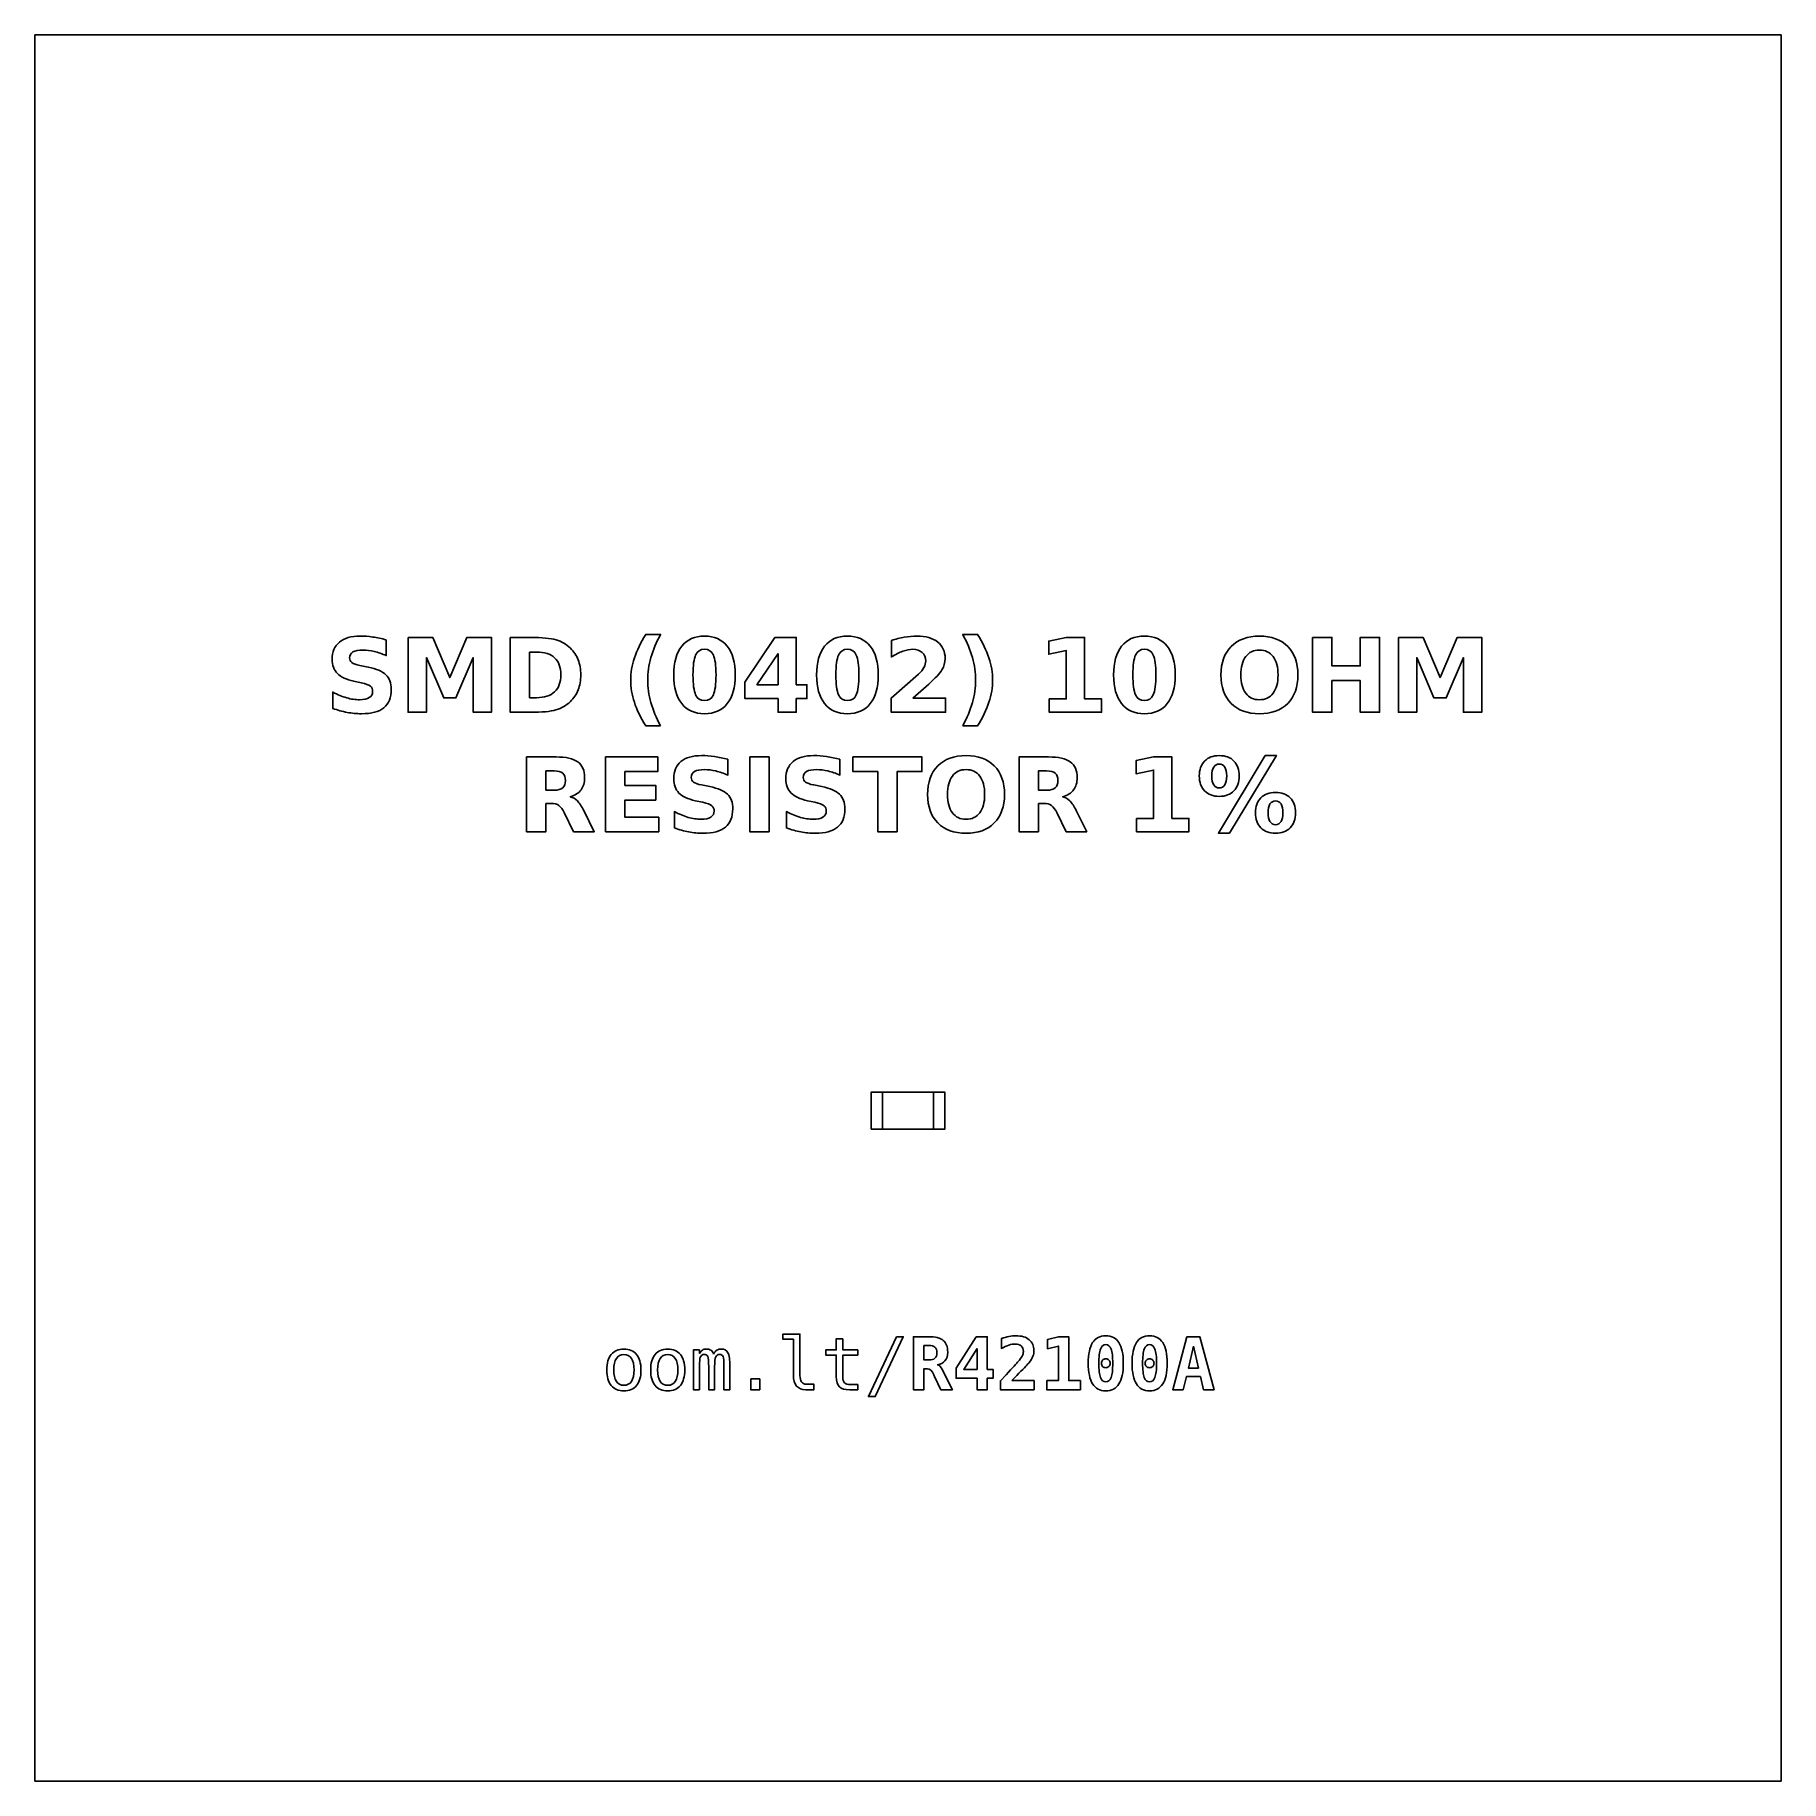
# Model space of a CAD drawing. Extents: x -117 to -93, y -160.5 to -136.5.
import ezdxf

# ---------------------------------------------------------------- set-up
doc = ezdxf.new("R2010")
doc.units = 0
doc.header["$MEASUREMENT"] = 0
doc.layers.add('LAYER_1', color=7, linetype='CONTINUOUS')

msp = doc.modelspace()

# ---------------------------------------------------------------- linework, layer by layer
at = {"layer": 'LAYER_1', "color": 7}
for points in [[(-117, -160.5), (-93, -160.5), (-93, -136.5), (-117, -136.5), (-117, -160.5)], [(-105.508, -151.5395), (-104.492, -151.5395), (-104.492, -151.0315), (-105.508, -151.0315), (-105.508, -151.5395)], [(-105.35, -151.5395), (-104.65, -151.5395), (-104.65, -151.0315), (-105.35, -151.0315), (-105.35, -151.5395)]]:
    msp.add_lwpolyline(points, close=True, dxfattribs=at)
at = {"layer": 'LAYER_1'}
for points, knots in [([(-112.1704, -144.8139), (-112.1704, -144.8139), (-112.1704, -145.0314), (-112.1704, -145.0314), (-112.1704, -145.0314), (-112.2269, -145.0062), (-112.2821, -144.9872), (-112.3357, -144.9743), (-112.3357, -144.9743), (-112.3896, -144.9613), (-112.4404, -144.955), (-112.4881, -144.955), (-112.4881, -144.955), (-112.5514, -144.955), (-112.5984, -144.9637), (-112.6288, -144.9811), (-112.6288, -144.9811), (-112.6591, -144.9987), (-112.6742, -145.0258), (-112.6742, -145.0625), (-112.6742, -145.0625), (-112.6742, -145.09), (-112.6641, -145.1116), (-112.6436, -145.1269), (-112.6436, -145.1269), (-112.6231, -145.1422), (-112.586, -145.1556), (-112.5321, -145.1666), (-112.5321, -145.1666), (-112.5321, -145.1666), (-112.4192, -145.1892), (-112.4192, -145.1892), (-112.4192, -145.1892), (-112.3047, -145.2123), (-112.2236, -145.2471), (-112.1754, -145.2941), (-112.1754, -145.2941), (-112.1271, -145.3409), (-112.1029, -145.4075), (-112.1029, -145.4938), (-112.1029, -145.4938), (-112.1029, -145.6074), (-112.1365, -145.6918), (-112.2038, -145.7471), (-112.2038, -145.7471), (-112.2711, -145.8023), (-112.3738, -145.8301), (-112.5121, -145.8301), (-112.5121, -145.8301), (-112.5775, -145.8301), (-112.6429, -145.824), (-112.7085, -145.8115), (-112.7085, -145.8115), (-112.7741, -145.799), (-112.84, -145.7807), (-112.9056, -145.7565), (-112.9056, -145.7565), (-112.9056, -145.7565), (-112.9056, -145.5326), (-112.9056, -145.5326), (-112.9056, -145.5326), (-112.84, -145.5674), (-112.7765, -145.5937), (-112.7151, -145.6114), (-112.7151, -145.6114), (-112.6537, -145.629), (-112.5947, -145.6379), (-112.5378, -145.6379), (-112.5378, -145.6379), (-112.4799, -145.6379), (-112.4355, -145.6283), (-112.4047, -145.609), (-112.4047, -145.609), (-112.3738, -145.5897), (-112.3586, -145.5622), (-112.3586, -145.5262), (-112.3586, -145.5262), (-112.3586, -145.4942), (-112.3689, -145.4693), (-112.3898, -145.4519), (-112.3898, -145.4519), (-112.4108, -145.4345), (-112.4524, -145.4188), (-112.515, -145.4051), (-112.515, -145.4051), (-112.515, -145.4051), (-112.6177, -145.3823), (-112.6177, -145.3823), (-112.6177, -145.3823), (-112.7205, -145.3602), (-112.7958, -145.3252), (-112.8433, -145.2769), (-112.8433, -145.2769), (-112.8908, -145.2287), (-112.9145, -145.1636), (-112.9145, -145.082), (-112.9145, -145.082), (-112.9145, -144.9794), (-112.8814, -144.9006), (-112.8153, -144.8456), (-112.8153, -144.8456), (-112.7492, -144.7903), (-112.6542, -144.7628), (-112.53, -144.7628), (-112.53, -144.7628), (-112.4736, -144.7628), (-112.4155, -144.7671), (-112.3557, -144.7755), (-112.3557, -144.7755), (-112.296, -144.784), (-112.2342, -144.7967), (-112.1704, -144.8139)], [0, 0, 0, 0, 0.0357143, 0.0357143, 0.0357143, 0.0357143, 0.0714286, 0.0714286, 0.0714286, 0.0714286, 0.1071429, 0.1071429, 0.1071429, 0.1071429, 0.1428571, 0.1428571, 0.1428571, 0.1428571, 0.1785714, 0.1785714, 0.1785714, 0.1785714, 0.2142857, 0.2142857, 0.2142857, 0.2142857, 0.25, 0.25, 0.25, 0.25, 0.2857143, 0.2857143, 0.2857143, 0.2857143, 0.3214286, 0.3214286, 0.3214286, 0.3214286, 0.3571429, 0.3571429, 0.3571429, 0.3571429, 0.3928571, 0.3928571, 0.3928571, 0.3928571, 0.4285714, 0.4285714, 0.4285714, 0.4285714, 0.4642857, 0.4642857, 0.4642857, 0.4642857, 0.5, 0.5, 0.5, 0.5, 0.5357143, 0.5357143, 0.5357143, 0.5357143, 0.5714286, 0.5714286, 0.5714286, 0.5714286, 0.6071429, 0.6071429, 0.6071429, 0.6071429, 0.6428571, 0.6428571, 0.6428571, 0.6428571, 0.6785714, 0.6785714, 0.6785714, 0.6785714, 0.7142857, 0.7142857, 0.7142857, 0.7142857, 0.75, 0.75, 0.75, 0.75, 0.7857143, 0.7857143, 0.7857143, 0.7857143, 0.8214286, 0.8214286, 0.8214286, 0.8214286, 0.8571429, 0.8571429, 0.8571429, 0.8571429, 0.8928571, 0.8928571, 0.8928571, 0.8928571, 0.9285714, 0.9285714, 0.9285714, 0.9285714, 0.9642857, 0.9642857, 0.9642857, 0.9642857, 1, 1, 1, 1]), ([(-111.8701, -144.7814), (-111.8701, -144.7814), (-111.5326, -144.7814), (-111.5326, -144.7814), (-111.5326, -144.7814), (-111.5326, -144.7814), (-111.2981, -145.332), (-111.2981, -145.332), (-111.2981, -145.332), (-111.2981, -145.332), (-111.0625, -144.7814), (-111.0625, -144.7814), (-111.0625, -144.7814), (-111.0625, -144.7814), (-110.7257, -144.7814), (-110.7257, -144.7814), (-110.7257, -144.7814), (-110.7257, -144.7814), (-110.7257, -145.8101), (-110.7257, -145.8101), (-110.7257, -145.8101), (-110.7257, -145.8101), (-110.9764, -145.8101), (-110.9764, -145.8101), (-110.9764, -145.8101), (-110.9764, -145.8101), (-110.9764, -145.0577), (-110.9764, -145.0577), (-110.9764, -145.0577), (-110.9764, -145.0577), (-111.2135, -145.6123), (-111.2135, -145.6123), (-111.2135, -145.6123), (-111.2135, -145.6123), (-111.3816, -145.6123), (-111.3816, -145.6123), (-111.3816, -145.6123), (-111.3816, -145.6123), (-111.6187, -145.0577), (-111.6187, -145.0577), (-111.6187, -145.0577), (-111.6187, -145.0577), (-111.6187, -145.8101), (-111.6187, -145.8101), (-111.6187, -145.8101), (-111.6187, -145.8101), (-111.8701, -145.8101), (-111.8701, -145.8101), (-111.8701, -145.8101), (-111.8701, -145.8101), (-111.8701, -144.7814), (-111.8701, -144.7814)], [0, 0, 0, 0, 0.0769231, 0.0769231, 0.0769231, 0.0769231, 0.1538462, 0.1538462, 0.1538462, 0.1538462, 0.2307692, 0.2307692, 0.2307692, 0.2307692, 0.3076923, 0.3076923, 0.3076923, 0.3076923, 0.3846154, 0.3846154, 0.3846154, 0.3846154, 0.4615385, 0.4615385, 0.4615385, 0.4615385, 0.5384615, 0.5384615, 0.5384615, 0.5384615, 0.6153846, 0.6153846, 0.6153846, 0.6153846, 0.6923077, 0.6923077, 0.6923077, 0.6923077, 0.7692308, 0.7692308, 0.7692308, 0.7692308, 0.8461538, 0.8461538, 0.8461538, 0.8461538, 0.9230769, 0.9230769, 0.9230769, 0.9230769, 1, 1, 1, 1]), ([(-110.4658, -144.7814), (-110.4658, -144.7814), (-110.1859, -144.7814), (-110.1859, -144.7814), (-110.1859, -144.7814), (-110.0298, -144.7814), (-109.9136, -144.7925), (-109.8372, -144.8148), (-109.8372, -144.8148), (-109.7607, -144.8371), (-109.6951, -144.8748), (-109.6403, -144.9282), (-109.6403, -144.9282), (-109.5921, -144.9745), (-109.5564, -145.0281), (-109.5328, -145.0888), (-109.5328, -145.0888), (-109.5096, -145.1492), (-109.4978, -145.2179), (-109.4978, -145.2948), (-109.4978, -145.2948), (-109.4978, -145.3724), (-109.5096, -145.4416), (-109.5328, -145.5025), (-109.5328, -145.5025), (-109.5564, -145.5634), (-109.5921, -145.617), (-109.6403, -145.6633), (-109.6403, -145.6633), (-109.6956, -145.7167), (-109.7617, -145.7544), (-109.8388, -145.7767), (-109.8388, -145.7767), (-109.916, -145.799), (-110.0317, -145.8101), (-110.1859, -145.8101), (-110.1859, -145.8101), (-110.1859, -145.8101), (-110.4658, -145.8101), (-110.4658, -145.8101), (-110.4658, -145.8101), (-110.4658, -145.8101), (-110.4658, -144.7814), (-110.4658, -144.7814)], [0, 0, 0, 0, 0.0909091, 0.0909091, 0.0909091, 0.0909091, 0.1818182, 0.1818182, 0.1818182, 0.1818182, 0.2727273, 0.2727273, 0.2727273, 0.2727273, 0.3636364, 0.3636364, 0.3636364, 0.3636364, 0.4545455, 0.4545455, 0.4545455, 0.4545455, 0.5454545, 0.5454545, 0.5454545, 0.5454545, 0.6363636, 0.6363636, 0.6363636, 0.6363636, 0.7272727, 0.7272727, 0.7272727, 0.7272727, 0.8181818, 0.8181818, 0.8181818, 0.8181818, 0.9090909, 0.9090909, 0.9090909, 0.9090909, 1, 1, 1, 1]), ([(-108.4009, -145.9961), (-108.4009, -145.9961), (-108.6055, -145.9961), (-108.6055, -145.9961), (-108.6055, -145.9961), (-108.6758, -145.8828), (-108.7278, -145.7748), (-108.7612, -145.6725), (-108.7612, -145.6725), (-108.7948, -145.5704), (-108.8115, -145.4691), (-108.8115, -145.3684), (-108.8115, -145.3684), (-108.8115, -145.2678), (-108.7946, -145.1659), (-108.761, -145.0629), (-108.761, -145.0629), (-108.7271, -144.9597), (-108.6754, -144.852), (-108.6055, -144.7393), (-108.6055, -144.7393), (-108.6055, -144.7393), (-108.4009, -144.7393), (-108.4009, -144.7393), (-108.4009, -144.7393), (-108.4597, -144.8482), (-108.5037, -144.9547), (-108.5331, -145.0587), (-108.5331, -145.0587), (-108.5625, -145.1626), (-108.5773, -145.2654), (-108.5773, -145.367), (-108.5773, -145.367), (-108.5773, -145.4686), (-108.5627, -145.5714), (-108.5336, -145.6758), (-108.5336, -145.6758), (-108.5044, -145.78), (-108.4602, -145.8868), (-108.4009, -145.9961)], [0, 0, 0, 0, 0.1, 0.1, 0.1, 0.1, 0.2, 0.2, 0.2, 0.2, 0.3, 0.3, 0.3, 0.3, 0.4, 0.4, 0.4, 0.4, 0.5, 0.5, 0.5, 0.5, 0.6, 0.6, 0.6, 0.6, 0.7, 0.7, 0.7, 0.7, 0.8, 0.8, 0.8, 0.8, 0.9, 0.9, 0.9, 0.9, 1, 1, 1, 1]), ([(-107.3736, -145.2967), (-107.3736, -145.4672), (-107.4103, -145.5987), (-107.4839, -145.6913), (-107.4839, -145.6913), (-107.5573, -145.7838), (-107.6617, -145.8301), (-107.7967, -145.8301), (-107.7967, -145.8301), (-107.9322, -145.8301), (-108.0368, -145.7838), (-108.1102, -145.6913), (-108.1102, -145.6913), (-108.1838, -145.5987), (-108.2205, -145.4672), (-108.2205, -145.2967), (-108.2205, -145.2967), (-108.2205, -145.126), (-108.1838, -144.9942), (-108.1102, -144.9016), (-108.1102, -144.9016), (-108.0368, -144.8092), (-107.9322, -144.7628), (-107.7967, -144.7628), (-107.7967, -144.7628), (-107.6617, -144.7628), (-107.5573, -144.8092), (-107.4839, -144.9016), (-107.4839, -144.9016), (-107.4103, -144.9942), (-107.3736, -145.126), (-107.3736, -145.2967)], [0, 0, 0, 0, 0.125, 0.125, 0.125, 0.125, 0.25, 0.25, 0.25, 0.25, 0.375, 0.375, 0.375, 0.375, 0.5, 0.5, 0.5, 0.5, 0.625, 0.625, 0.625, 0.625, 0.75, 0.75, 0.75, 0.75, 0.875, 0.875, 0.875, 0.875, 1, 1, 1, 1]), ([(-107.6389, -145.2948), (-107.6389, -145.1662), (-107.6509, -145.0756), (-107.6751, -145.0229), (-107.6751, -145.0229), (-107.6991, -144.9705), (-107.7398, -144.9442), (-107.7967, -144.9442), (-107.7967, -144.9442), (-107.8536, -144.9442), (-107.8943, -144.9705), (-107.9188, -145.0229), (-107.9188, -145.0229), (-107.943, -145.0756), (-107.9552, -145.1662), (-107.9552, -145.2948), (-107.9552, -145.2948), (-107.9552, -145.4246), (-107.943, -145.5164), (-107.9188, -145.5695), (-107.9188, -145.5695), (-107.8943, -145.6229), (-107.8536, -145.6495), (-107.7967, -145.6495), (-107.7967, -145.6495), (-107.7403, -145.6495), (-107.6998, -145.6229), (-107.6753, -145.5695), (-107.6753, -145.5695), (-107.6511, -145.5164), (-107.6389, -145.4246), (-107.6389, -145.2948)], [0, 0, 0, 0, 0.125, 0.125, 0.125, 0.125, 0.25, 0.25, 0.25, 0.25, 0.375, 0.375, 0.375, 0.375, 0.5, 0.5, 0.5, 0.5, 0.625, 0.625, 0.625, 0.625, 0.75, 0.75, 0.75, 0.75, 0.875, 0.875, 0.875, 0.875, 1, 1, 1, 1]), ([(-106.8306, -144.7814), (-106.8306, -144.7814), (-106.5356, -144.7814), (-106.5356, -144.7814), (-106.5356, -144.7814), (-106.5356, -144.7814), (-106.5356, -145.4305), (-106.5356, -145.4305), (-106.5356, -145.4305), (-106.5356, -145.4305), (-106.3889, -145.4305), (-106.3889, -145.4305), (-106.3889, -145.4305), (-106.3889, -145.4305), (-106.3889, -145.6227), (-106.3889, -145.6227), (-106.3889, -145.6227), (-106.3889, -145.6227), (-106.5356, -145.6227), (-106.5356, -145.6227), (-106.5356, -145.6227), (-106.5356, -145.6227), (-106.5356, -145.8101), (-106.5356, -145.8101), (-106.5356, -145.8101), (-106.5356, -145.8101), (-106.7863, -145.8101), (-106.7863, -145.8101), (-106.7863, -145.8101), (-106.7863, -145.8101), (-106.7863, -145.6227), (-106.7863, -145.6227), (-106.7863, -145.6227), (-106.7863, -145.6227), (-107.2426, -145.6227), (-107.2426, -145.6227), (-107.2426, -145.6227), (-107.2426, -145.6227), (-107.2426, -145.3952), (-107.2426, -145.3952), (-107.2426, -145.3952), (-107.2426, -145.3952), (-106.8306, -144.7814), (-106.8306, -144.7814)], [0, 0, 0, 0, 0.0909091, 0.0909091, 0.0909091, 0.0909091, 0.1818182, 0.1818182, 0.1818182, 0.1818182, 0.2727273, 0.2727273, 0.2727273, 0.2727273, 0.3636364, 0.3636364, 0.3636364, 0.3636364, 0.4545455, 0.4545455, 0.4545455, 0.4545455, 0.5454545, 0.5454545, 0.5454545, 0.5454545, 0.6363636, 0.6363636, 0.6363636, 0.6363636, 0.7272727, 0.7272727, 0.7272727, 0.7272727, 0.8181818, 0.8181818, 0.8181818, 0.8181818, 0.9090909, 0.9090909, 0.9090909, 0.9090909, 1, 1, 1, 1]), ([(-105.4098, -145.2967), (-105.4098, -145.4672), (-105.4465, -145.5987), (-105.5201, -145.6913), (-105.5201, -145.6913), (-105.5935, -145.7838), (-105.6979, -145.8301), (-105.8329, -145.8301), (-105.8329, -145.8301), (-105.9684, -145.8301), (-106.073, -145.7838), (-106.1464, -145.6913), (-106.1464, -145.6913), (-106.22, -145.5987), (-106.2567, -145.4672), (-106.2567, -145.2967), (-106.2567, -145.2967), (-106.2567, -145.126), (-106.22, -144.9942), (-106.1464, -144.9016), (-106.1464, -144.9016), (-106.073, -144.8092), (-105.9684, -144.7628), (-105.8329, -144.7628), (-105.8329, -144.7628), (-105.6979, -144.7628), (-105.5935, -144.8092), (-105.5201, -144.9016), (-105.5201, -144.9016), (-105.4465, -144.9942), (-105.4098, -145.126), (-105.4098, -145.2967)], [0, 0, 0, 0, 0.125, 0.125, 0.125, 0.125, 0.25, 0.25, 0.25, 0.25, 0.375, 0.375, 0.375, 0.375, 0.5, 0.5, 0.5, 0.5, 0.625, 0.625, 0.625, 0.625, 0.75, 0.75, 0.75, 0.75, 0.875, 0.875, 0.875, 0.875, 1, 1, 1, 1]), ([(-105.6751, -145.2948), (-105.6751, -145.1662), (-105.6871, -145.0756), (-105.7113, -145.0229), (-105.7113, -145.0229), (-105.7353, -144.9705), (-105.776, -144.9442), (-105.8329, -144.9442), (-105.8329, -144.9442), (-105.8898, -144.9442), (-105.9305, -144.9705), (-105.955, -145.0229), (-105.955, -145.0229), (-105.9792, -145.0756), (-105.9914, -145.1662), (-105.9914, -145.2948), (-105.9914, -145.2948), (-105.9914, -145.4246), (-105.9792, -145.5164), (-105.955, -145.5695), (-105.955, -145.5695), (-105.9305, -145.6229), (-105.8898, -145.6495), (-105.8329, -145.6495), (-105.8329, -145.6495), (-105.7765, -145.6495), (-105.736, -145.6229), (-105.7115, -145.5695), (-105.7115, -145.5695), (-105.6873, -145.5164), (-105.6751, -145.4246), (-105.6751, -145.2948)], [0, 0, 0, 0, 0.125, 0.125, 0.125, 0.125, 0.25, 0.25, 0.25, 0.25, 0.375, 0.375, 0.375, 0.375, 0.5, 0.5, 0.5, 0.5, 0.625, 0.625, 0.625, 0.625, 0.75, 0.75, 0.75, 0.75, 0.875, 0.875, 0.875, 0.875, 1, 1, 1, 1]), ([(-104.9357, -145.6151), (-104.9357, -145.6151), (-104.4829, -145.6151), (-104.4829, -145.6151), (-104.4829, -145.6151), (-104.4829, -145.6151), (-104.4829, -145.8101), (-104.4829, -145.8101), (-104.4829, -145.8101), (-104.4829, -145.8101), (-105.2306, -145.8101), (-105.2306, -145.8101), (-105.2306, -145.8101), (-105.2306, -145.8101), (-105.2306, -145.6151), (-105.2306, -145.6151), (-105.2306, -145.6151), (-105.2306, -145.6151), (-104.855, -145.2838), (-104.855, -145.2838), (-104.855, -145.2838), (-104.8214, -145.2534), (-104.7967, -145.2238), (-104.7807, -145.1949), (-104.7807, -145.1949), (-104.7645, -145.1659), (-104.7565, -145.1358), (-104.7565, -145.1045), (-104.7565, -145.1045), (-104.7565, -145.0563), (-104.7727, -145.0175), (-104.8051, -144.9881), (-104.8051, -144.9881), (-104.8374, -144.9587), (-104.8804, -144.9442), (-104.9343, -144.9442), (-104.9343, -144.9442), (-104.9756, -144.9442), (-105.0208, -144.9531), (-105.07, -144.9707), (-105.07, -144.9707), (-105.1191, -144.9884), (-105.1718, -145.0147), (-105.2278, -145.0495), (-105.2278, -145.0495), (-105.2278, -145.0495), (-105.2278, -144.8235), (-105.2278, -144.8235), (-105.2278, -144.8235), (-105.168, -144.8038), (-105.109, -144.7887), (-105.0507, -144.7784), (-105.0507, -144.7784), (-104.9923, -144.768), (-104.9352, -144.7628), (-104.879, -144.7628), (-104.879, -144.7628), (-104.756, -144.7628), (-104.6603, -144.7899), (-104.5921, -144.8442), (-104.5921, -144.8442), (-104.5239, -144.8983), (-104.4898, -144.9738), (-104.4898, -145.0709), (-104.4898, -145.0709), (-104.4898, -145.1269), (-104.5043, -145.1791), (-104.5333, -145.2276), (-104.5333, -145.2276), (-104.5622, -145.276), (-104.6231, -145.3409), (-104.7158, -145.4223), (-104.7158, -145.4223), (-104.7158, -145.4223), (-104.9357, -145.6151), (-104.9357, -145.6151)], [0, 0, 0, 0, 0.0526316, 0.0526316, 0.0526316, 0.0526316, 0.1052632, 0.1052632, 0.1052632, 0.1052632, 0.1578947, 0.1578947, 0.1578947, 0.1578947, 0.2105263, 0.2105263, 0.2105263, 0.2105263, 0.2631579, 0.2631579, 0.2631579, 0.2631579, 0.3157895, 0.3157895, 0.3157895, 0.3157895, 0.3684211, 0.3684211, 0.3684211, 0.3684211, 0.4210526, 0.4210526, 0.4210526, 0.4210526, 0.4736842, 0.4736842, 0.4736842, 0.4736842, 0.5263158, 0.5263158, 0.5263158, 0.5263158, 0.5789474, 0.5789474, 0.5789474, 0.5789474, 0.6315789, 0.6315789, 0.6315789, 0.6315789, 0.6842105, 0.6842105, 0.6842105, 0.6842105, 0.7368421, 0.7368421, 0.7368421, 0.7368421, 0.7894737, 0.7894737, 0.7894737, 0.7894737, 0.8421053, 0.8421053, 0.8421053, 0.8421053, 0.8947368, 0.8947368, 0.8947368, 0.8947368, 0.9473684, 0.9473684, 0.9473684, 0.9473684, 1, 1, 1, 1]), ([(-104.2475, -145.9961), (-104.1887, -145.8868), (-104.1445, -145.78), (-104.1151, -145.6758), (-104.1151, -145.6758), (-104.0857, -145.5714), (-104.0711, -145.4686), (-104.0711, -145.367), (-104.0711, -145.367), (-104.0711, -145.2654), (-104.0857, -145.1626), (-104.1151, -145.0587), (-104.1151, -145.0587), (-104.1445, -144.9547), (-104.1887, -144.8482), (-104.2475, -144.7393), (-104.2475, -144.7393), (-104.2475, -144.7393), (-104.0429, -144.7393), (-104.0429, -144.7393), (-104.0429, -144.7393), (-103.9731, -144.852), (-103.9213, -144.9597), (-103.8874, -145.0629), (-103.8874, -145.0629), (-103.8538, -145.1659), (-103.8369, -145.2678), (-103.8369, -145.3684), (-103.8369, -145.3684), (-103.8369, -145.4691), (-103.8536, -145.5704), (-103.8872, -145.6725), (-103.8872, -145.6725), (-103.9206, -145.7748), (-103.9726, -145.8828), (-104.0429, -145.9961), (-104.0429, -145.9961), (-104.0429, -145.9961), (-104.2475, -145.9961), (-104.2475, -145.9961)], [0, 0, 0, 0, 0.1, 0.1, 0.1, 0.1, 0.2, 0.2, 0.2, 0.2, 0.3, 0.3, 0.3, 0.3, 0.4, 0.4, 0.4, 0.4, 0.5, 0.5, 0.5, 0.5, 0.6, 0.6, 0.6, 0.6, 0.7, 0.7, 0.7, 0.7, 0.8, 0.8, 0.8, 0.8, 0.9, 0.9, 0.9, 0.9, 1, 1, 1, 1]), ([(-103.0589, -145.6269), (-103.0589, -145.6269), (-102.8246, -145.6269), (-102.8246, -145.6269), (-102.8246, -145.6269), (-102.8246, -145.6269), (-102.8246, -144.962), (-102.8246, -144.962), (-102.8246, -144.962), (-102.8246, -144.962), (-103.065, -145.0117), (-103.065, -145.0117), (-103.065, -145.0117), (-103.065, -145.0117), (-103.065, -144.831), (-103.065, -144.831), (-103.065, -144.831), (-103.065, -144.831), (-102.826, -144.7814), (-102.826, -144.7814), (-102.826, -144.7814), (-102.826, -144.7814), (-102.5739, -144.7814), (-102.5739, -144.7814), (-102.5739, -144.7814), (-102.5739, -144.7814), (-102.5739, -145.6269), (-102.5739, -145.6269), (-102.5739, -145.6269), (-102.5739, -145.6269), (-102.3397, -145.6269), (-102.3397, -145.6269), (-102.3397, -145.6269), (-102.3397, -145.6269), (-102.3397, -145.8101), (-102.3397, -145.8101), (-102.3397, -145.8101), (-102.3397, -145.8101), (-103.0589, -145.8101), (-103.0589, -145.8101), (-103.0589, -145.8101), (-103.0589, -145.8101), (-103.0589, -145.6269), (-103.0589, -145.6269)], [0, 0, 0, 0, 0.0909091, 0.0909091, 0.0909091, 0.0909091, 0.1818182, 0.1818182, 0.1818182, 0.1818182, 0.2727273, 0.2727273, 0.2727273, 0.2727273, 0.3636364, 0.3636364, 0.3636364, 0.3636364, 0.4545455, 0.4545455, 0.4545455, 0.4545455, 0.5454545, 0.5454545, 0.5454545, 0.5454545, 0.6363636, 0.6363636, 0.6363636, 0.6363636, 0.7272727, 0.7272727, 0.7272727, 0.7272727, 0.8181818, 0.8181818, 0.8181818, 0.8181818, 0.9090909, 0.9090909, 0.9090909, 0.9090909, 1, 1, 1, 1]), ([(-101.3279, -145.2967), (-101.3279, -145.4672), (-101.3646, -145.5987), (-101.4382, -145.6913), (-101.4382, -145.6913), (-101.5116, -145.7838), (-101.616, -145.8301), (-101.751, -145.8301), (-101.751, -145.8301), (-101.8865, -145.8301), (-101.9911, -145.7838), (-102.0645, -145.6913), (-102.0645, -145.6913), (-102.1381, -145.5987), (-102.1748, -145.4672), (-102.1748, -145.2967), (-102.1748, -145.2967), (-102.1748, -145.126), (-102.1381, -144.9942), (-102.0645, -144.9016), (-102.0645, -144.9016), (-101.9911, -144.8092), (-101.8865, -144.7628), (-101.751, -144.7628), (-101.751, -144.7628), (-101.616, -144.7628), (-101.5116, -144.8092), (-101.4382, -144.9016), (-101.4382, -144.9016), (-101.3646, -144.9942), (-101.3279, -145.126), (-101.3279, -145.2967)], [0, 0, 0, 0, 0.125, 0.125, 0.125, 0.125, 0.25, 0.25, 0.25, 0.25, 0.375, 0.375, 0.375, 0.375, 0.5, 0.5, 0.5, 0.5, 0.625, 0.625, 0.625, 0.625, 0.75, 0.75, 0.75, 0.75, 0.875, 0.875, 0.875, 0.875, 1, 1, 1, 1]), ([(-101.5932, -145.2948), (-101.5932, -145.1662), (-101.6052, -145.0756), (-101.6294, -145.0229), (-101.6294, -145.0229), (-101.6534, -144.9705), (-101.6941, -144.9442), (-101.751, -144.9442), (-101.751, -144.9442), (-101.8079, -144.9442), (-101.8486, -144.9705), (-101.8731, -145.0229), (-101.8731, -145.0229), (-101.8973, -145.0756), (-101.9095, -145.1662), (-101.9095, -145.2948), (-101.9095, -145.2948), (-101.9095, -145.4246), (-101.8973, -145.5164), (-101.8731, -145.5695), (-101.8731, -145.5695), (-101.8486, -145.6229), (-101.8079, -145.6495), (-101.751, -145.6495), (-101.751, -145.6495), (-101.6946, -145.6495), (-101.6541, -145.6229), (-101.6296, -145.5695), (-101.6296, -145.5695), (-101.6054, -145.5164), (-101.5932, -145.4246), (-101.5932, -145.2948)], [0, 0, 0, 0, 0.125, 0.125, 0.125, 0.125, 0.25, 0.25, 0.25, 0.25, 0.375, 0.375, 0.375, 0.375, 0.5, 0.5, 0.5, 0.5, 0.625, 0.625, 0.625, 0.625, 0.75, 0.75, 0.75, 0.75, 0.875, 0.875, 0.875, 0.875, 1, 1, 1, 1]), ([(-100.1696, -144.7628), (-100.0043, -144.7628), (-99.8747, -144.8101), (-99.7811, -144.9049), (-99.7811, -144.9049), (-99.6873, -144.9994), (-99.6405, -145.1299), (-99.6405, -145.2967), (-99.6405, -145.2967), (-99.6405, -145.463), (-99.6873, -145.5935), (-99.7811, -145.688), (-99.7811, -145.688), (-99.8747, -145.7828), (-100.0043, -145.8301), (-100.1696, -145.8301), (-100.1696, -145.8301), (-100.3345, -145.8301), (-100.4638, -145.7828), (-100.5579, -145.688), (-100.5579, -145.688), (-100.6517, -145.5935), (-100.6988, -145.463), (-100.6988, -145.2967), (-100.6988, -145.2967), (-100.6988, -145.1299), (-100.6517, -144.9994), (-100.5579, -144.9049), (-100.5579, -144.9049), (-100.4638, -144.8101), (-100.3345, -144.7628), (-100.1696, -144.7628)], [0, 0, 0, 0, 0.125, 0.125, 0.125, 0.125, 0.25, 0.25, 0.25, 0.25, 0.375, 0.375, 0.375, 0.375, 0.5, 0.5, 0.5, 0.5, 0.625, 0.625, 0.625, 0.625, 0.75, 0.75, 0.75, 0.75, 0.875, 0.875, 0.875, 0.875, 1, 1, 1, 1]), ([(-100.1696, -144.955), (-100.2505, -144.955), (-100.3131, -144.9848), (-100.3578, -145.0446), (-100.3578, -145.0446), (-100.4022, -145.1043), (-100.4246, -145.1883), (-100.4246, -145.2967), (-100.4246, -145.2967), (-100.4246, -145.4049), (-100.4022, -145.4886), (-100.3578, -145.5483), (-100.3578, -145.5483), (-100.3131, -145.6081), (-100.2505, -145.6379), (-100.1696, -145.6379), (-100.1696, -145.6379), (-100.0882, -145.6379), (-100.0255, -145.6081), (-99.9808, -145.5483), (-99.9808, -145.5483), (-99.9363, -145.4886), (-99.914, -145.4049), (-99.914, -145.2967), (-99.914, -145.2967), (-99.914, -145.1883), (-99.9363, -145.1043), (-99.9808, -145.0446), (-99.9808, -145.0446), (-100.0255, -144.9848), (-100.0882, -144.955), (-100.1696, -144.955)], [0, 0, 0, 0, 0.125, 0.125, 0.125, 0.125, 0.25, 0.25, 0.25, 0.25, 0.375, 0.375, 0.375, 0.375, 0.5, 0.5, 0.5, 0.5, 0.625, 0.625, 0.625, 0.625, 0.75, 0.75, 0.75, 0.75, 0.875, 0.875, 0.875, 0.875, 1, 1, 1, 1]), ([(-99.4398, -144.7814), (-99.4398, -144.7814), (-99.1745, -144.7814), (-99.1745, -144.7814), (-99.1745, -144.7814), (-99.1745, -144.7814), (-99.1745, -145.1735), (-99.1745, -145.1735), (-99.1745, -145.1735), (-99.1745, -145.1735), (-98.7832, -145.1735), (-98.7832, -145.1735), (-98.7832, -145.1735), (-98.7832, -145.1735), (-98.7832, -144.7814), (-98.7832, -144.7814), (-98.7832, -144.7814), (-98.7832, -144.7814), (-98.5179, -144.7814), (-98.5179, -144.7814), (-98.5179, -144.7814), (-98.5179, -144.7814), (-98.5179, -145.8101), (-98.5179, -145.8101), (-98.5179, -145.8101), (-98.5179, -145.8101), (-98.7832, -145.8101), (-98.7832, -145.8101), (-98.7832, -145.8101), (-98.7832, -145.8101), (-98.7832, -145.3741), (-98.7832, -145.3741), (-98.7832, -145.3741), (-98.7832, -145.3741), (-99.1745, -145.3741), (-99.1745, -145.3741), (-99.1745, -145.3741), (-99.1745, -145.3741), (-99.1745, -145.8101), (-99.1745, -145.8101), (-99.1745, -145.8101), (-99.1745, -145.8101), (-99.4398, -145.8101), (-99.4398, -145.8101), (-99.4398, -145.8101), (-99.4398, -145.8101), (-99.4398, -144.7814), (-99.4398, -144.7814)], [0, 0, 0, 0, 0.0833333, 0.0833333, 0.0833333, 0.0833333, 0.1666667, 0.1666667, 0.1666667, 0.1666667, 0.25, 0.25, 0.25, 0.25, 0.3333333, 0.3333333, 0.3333333, 0.3333333, 0.4166667, 0.4166667, 0.4166667, 0.4166667, 0.5, 0.5, 0.5, 0.5, 0.5833333, 0.5833333, 0.5833333, 0.5833333, 0.6666667, 0.6666667, 0.6666667, 0.6666667, 0.75, 0.75, 0.75, 0.75, 0.8333333, 0.8333333, 0.8333333, 0.8333333, 0.9166667, 0.9166667, 0.9166667, 0.9166667, 1, 1, 1, 1]), ([(-98.2589, -144.7814), (-98.2589, -144.7814), (-97.9214, -144.7814), (-97.9214, -144.7814), (-97.9214, -144.7814), (-97.9214, -144.7814), (-97.6869, -145.332), (-97.6869, -145.332), (-97.6869, -145.332), (-97.6869, -145.332), (-97.4513, -144.7814), (-97.4513, -144.7814), (-97.4513, -144.7814), (-97.4513, -144.7814), (-97.1145, -144.7814), (-97.1145, -144.7814), (-97.1145, -144.7814), (-97.1145, -144.7814), (-97.1145, -145.8101), (-97.1145, -145.8101), (-97.1145, -145.8101), (-97.1145, -145.8101), (-97.3652, -145.8101), (-97.3652, -145.8101), (-97.3652, -145.8101), (-97.3652, -145.8101), (-97.3652, -145.0577), (-97.3652, -145.0577), (-97.3652, -145.0577), (-97.3652, -145.0577), (-97.6023, -145.6123), (-97.6023, -145.6123), (-97.6023, -145.6123), (-97.6023, -145.6123), (-97.7704, -145.6123), (-97.7704, -145.6123), (-97.7704, -145.6123), (-97.7704, -145.6123), (-98.0075, -145.0577), (-98.0075, -145.0577), (-98.0075, -145.0577), (-98.0075, -145.0577), (-98.0075, -145.8101), (-98.0075, -145.8101), (-98.0075, -145.8101), (-98.0075, -145.8101), (-98.2589, -145.8101), (-98.2589, -145.8101), (-98.2589, -145.8101), (-98.2589, -145.8101), (-98.2589, -144.7814), (-98.2589, -144.7814)], [0, 0, 0, 0, 0.0769231, 0.0769231, 0.0769231, 0.0769231, 0.1538462, 0.1538462, 0.1538462, 0.1538462, 0.2307692, 0.2307692, 0.2307692, 0.2307692, 0.3076923, 0.3076923, 0.3076923, 0.3076923, 0.3846154, 0.3846154, 0.3846154, 0.3846154, 0.4615385, 0.4615385, 0.4615385, 0.4615385, 0.5384615, 0.5384615, 0.5384615, 0.5384615, 0.6153846, 0.6153846, 0.6153846, 0.6153846, 0.6923077, 0.6923077, 0.6923077, 0.6923077, 0.7692308, 0.7692308, 0.7692308, 0.7692308, 0.8461538, 0.8461538, 0.8461538, 0.8461538, 0.9230769, 0.9230769, 0.9230769, 0.9230769, 1, 1, 1, 1]), ([(-110.2005, -144.982), (-110.2005, -144.982), (-110.2005, -145.6095), (-110.2005, -145.6095), (-110.2005, -145.6095), (-110.2005, -145.6095), (-110.1055, -145.6095), (-110.1055, -145.6095), (-110.1055, -145.6095), (-109.9971, -145.6095), (-109.9143, -145.5827), (-109.8572, -145.5288), (-109.8572, -145.5288), (-109.8, -145.4752), (-109.7713, -145.3971), (-109.7713, -145.2948), (-109.7713, -145.2948), (-109.7713, -145.1927), (-109.7998, -145.1151), (-109.8567, -145.062), (-109.8567, -145.062), (-109.9136, -145.0086), (-109.9966, -144.982), (-110.1055, -144.982), (-110.1055, -144.982), (-110.1055, -144.982), (-110.2005, -144.982), (-110.2005, -144.982)], [0, 0, 0, 0, 0.1428571, 0.1428571, 0.1428571, 0.1428571, 0.2857143, 0.2857143, 0.2857143, 0.2857143, 0.4285714, 0.4285714, 0.4285714, 0.4285714, 0.5714286, 0.5714286, 0.5714286, 0.5714286, 0.7142857, 0.7142857, 0.7142857, 0.7142857, 0.8571429, 0.8571429, 0.8571429, 0.8571429, 1, 1, 1, 1]), ([(-106.7863, -144.9999), (-106.7863, -144.9999), (-107.0773, -145.4305), (-107.0773, -145.4305), (-107.0773, -145.4305), (-107.0773, -145.4305), (-106.7863, -145.4305), (-106.7863, -145.4305), (-106.7863, -145.4305), (-106.7863, -145.4305), (-106.7863, -144.9999), (-106.7863, -144.9999)], [0, 0, 0, 0, 0.3333333, 0.3333333, 0.3333333, 0.3333333, 0.6666667, 0.6666667, 0.6666667, 0.6666667, 1, 1, 1, 1]), ([(-109.977, -147.0634), (-109.977, -147.0634), (-109.977, -147.4526), (-109.977, -147.4526), (-109.977, -147.4526), (-109.977, -147.4526), (-110.2423, -147.4526), (-110.2423, -147.4526), (-110.2423, -147.4526), (-110.2423, -147.4526), (-110.2423, -146.4239), (-110.2423, -146.4239), (-110.2423, -146.4239), (-110.2423, -146.4239), (-109.8371, -146.4239), (-109.8371, -146.4239), (-109.8371, -146.4239), (-109.7016, -146.4239), (-109.6021, -146.4467), (-109.5391, -146.4921), (-109.5391, -146.4921), (-109.4759, -146.5375), (-109.4443, -146.6095), (-109.4443, -146.7078), (-109.4443, -146.7078), (-109.4443, -146.7757), (-109.4608, -146.8317), (-109.4935, -146.8752), (-109.4935, -146.8752), (-109.5264, -146.919), (-109.576, -146.9512), (-109.6421, -146.9717), (-109.6421, -146.9717), (-109.6059, -146.9801), (-109.5732, -146.9987), (-109.5445, -147.0279), (-109.5445, -147.0279), (-109.5158, -147.057), (-109.4869, -147.1012), (-109.4575, -147.1605), (-109.4575, -147.1605), (-109.4575, -147.1605), (-109.3133, -147.4526), (-109.3133, -147.4526), (-109.3133, -147.4526), (-109.3133, -147.4526), (-109.596, -147.4526), (-109.596, -147.4526), (-109.596, -147.4526), (-109.596, -147.4526), (-109.7214, -147.197), (-109.7214, -147.197), (-109.7214, -147.197), (-109.7465, -147.1457), (-109.7722, -147.1104), (-109.7983, -147.0916), (-109.7983, -147.0916), (-109.8242, -147.0728), (-109.8587, -147.0634), (-109.902, -147.0634), (-109.902, -147.0634), (-109.902, -147.0634), (-109.977, -147.0634), (-109.977, -147.0634)], [0, 0, 0, 0, 0.0625, 0.0625, 0.0625, 0.0625, 0.125, 0.125, 0.125, 0.125, 0.1875, 0.1875, 0.1875, 0.1875, 0.25, 0.25, 0.25, 0.25, 0.3125, 0.3125, 0.3125, 0.3125, 0.375, 0.375, 0.375, 0.375, 0.4375, 0.4375, 0.4375, 0.4375, 0.5, 0.5, 0.5, 0.5, 0.5625, 0.5625, 0.5625, 0.5625, 0.625, 0.625, 0.625, 0.625, 0.6875, 0.6875, 0.6875, 0.6875, 0.75, 0.75, 0.75, 0.75, 0.8125, 0.8125, 0.8125, 0.8125, 0.875, 0.875, 0.875, 0.875, 0.9375, 0.9375, 0.9375, 0.9375, 1, 1, 1, 1]), ([(-109.8653, -146.8802), (-109.8098, -146.8802), (-109.7698, -146.8698), (-109.7458, -146.8491), (-109.7458, -146.8491), (-109.7216, -146.8284), (-109.7096, -146.7943), (-109.7096, -146.747), (-109.7096, -146.747), (-109.7096, -146.7002), (-109.7216, -146.6666), (-109.7458, -146.6464), (-109.7458, -146.6464), (-109.7698, -146.6262), (-109.8098, -146.6161), (-109.8653, -146.6161), (-109.8653, -146.6161), (-109.8653, -146.6161), (-109.977, -146.6161), (-109.977, -146.6161), (-109.977, -146.6161), (-109.977, -146.6161), (-109.977, -146.8802), (-109.977, -146.8802), (-109.977, -146.8802), (-109.977, -146.8802), (-109.8653, -146.8802), (-109.8653, -146.8802)], [0, 0, 0, 0, 0.1428571, 0.1428571, 0.1428571, 0.1428571, 0.2857143, 0.2857143, 0.2857143, 0.2857143, 0.4285714, 0.4285714, 0.4285714, 0.4285714, 0.5714286, 0.5714286, 0.5714286, 0.5714286, 0.7142857, 0.7142857, 0.7142857, 0.7142857, 0.8571429, 0.8571429, 0.8571429, 0.8571429, 1, 1, 1, 1]), ([(-109.1558, -146.4239), (-109.1558, -146.4239), (-108.4399, -146.4239), (-108.4399, -146.4239), (-108.4399, -146.4239), (-108.4399, -146.4239), (-108.4399, -146.6245), (-108.4399, -146.6245), (-108.4399, -146.6245), (-108.4399, -146.6245), (-108.8905, -146.6245), (-108.8905, -146.6245), (-108.8905, -146.6245), (-108.8905, -146.6245), (-108.8905, -146.816), (-108.8905, -146.816), (-108.8905, -146.816), (-108.8905, -146.816), (-108.467, -146.816), (-108.467, -146.816), (-108.467, -146.816), (-108.467, -146.816), (-108.467, -147.0166), (-108.467, -147.0166), (-108.467, -147.0166), (-108.467, -147.0166), (-108.8905, -147.0166), (-108.8905, -147.0166), (-108.8905, -147.0166), (-108.8905, -147.0166), (-108.8905, -147.252), (-108.8905, -147.252), (-108.8905, -147.252), (-108.8905, -147.252), (-108.4249, -147.252), (-108.4249, -147.252), (-108.4249, -147.252), (-108.4249, -147.252), (-108.4249, -147.4526), (-108.4249, -147.4526), (-108.4249, -147.4526), (-108.4249, -147.4526), (-109.1558, -147.4526), (-109.1558, -147.4526), (-109.1558, -147.4526), (-109.1558, -147.4526), (-109.1558, -146.4239), (-109.1558, -146.4239)], [0, 0, 0, 0, 0.0833333, 0.0833333, 0.0833333, 0.0833333, 0.1666667, 0.1666667, 0.1666667, 0.1666667, 0.25, 0.25, 0.25, 0.25, 0.3333333, 0.3333333, 0.3333333, 0.3333333, 0.4166667, 0.4166667, 0.4166667, 0.4166667, 0.5, 0.5, 0.5, 0.5, 0.5833333, 0.5833333, 0.5833333, 0.5833333, 0.6666667, 0.6666667, 0.6666667, 0.6666667, 0.75, 0.75, 0.75, 0.75, 0.8333333, 0.8333333, 0.8333333, 0.8333333, 0.9166667, 0.9166667, 0.9166667, 0.9166667, 1, 1, 1, 1]), ([(-107.4759, -146.4564), (-107.4759, -146.4564), (-107.4759, -146.6739), (-107.4759, -146.6739), (-107.4759, -146.6739), (-107.5324, -146.6487), (-107.5876, -146.6297), (-107.6412, -146.6168), (-107.6412, -146.6168), (-107.6951, -146.6038), (-107.7459, -146.5975), (-107.7936, -146.5975), (-107.7936, -146.5975), (-107.8569, -146.5975), (-107.9039, -146.6062), (-107.9343, -146.6236), (-107.9343, -146.6236), (-107.9646, -146.6412), (-107.9797, -146.6683), (-107.9797, -146.705), (-107.9797, -146.705), (-107.9797, -146.7325), (-107.9696, -146.7541), (-107.9491, -146.7694), (-107.9491, -146.7694), (-107.9286, -146.7847), (-107.8915, -146.7981), (-107.8376, -146.8091), (-107.8376, -146.8091), (-107.8376, -146.8091), (-107.7247, -146.8317), (-107.7247, -146.8317), (-107.7247, -146.8317), (-107.6102, -146.8548), (-107.5291, -146.8896), (-107.4809, -146.9366), (-107.4809, -146.9366), (-107.4326, -146.9834), (-107.4084, -147.05), (-107.4084, -147.1363), (-107.4084, -147.1363), (-107.4084, -147.2499), (-107.442, -147.3343), (-107.5093, -147.3896), (-107.5093, -147.3896), (-107.5766, -147.4448), (-107.6793, -147.4726), (-107.8176, -147.4726), (-107.8176, -147.4726), (-107.883, -147.4726), (-107.9484, -147.4665), (-108.014, -147.454), (-108.014, -147.454), (-108.0796, -147.4415), (-108.1455, -147.4232), (-108.2111, -147.399), (-108.2111, -147.399), (-108.2111, -147.399), (-108.2111, -147.1751), (-108.2111, -147.1751), (-108.2111, -147.1751), (-108.1455, -147.2099), (-108.082, -147.2362), (-108.0206, -147.2539), (-108.0206, -147.2539), (-107.9592, -147.2715), (-107.9002, -147.2804), (-107.8433, -147.2804), (-107.8433, -147.2804), (-107.7854, -147.2804), (-107.741, -147.2708), (-107.7102, -147.2515), (-107.7102, -147.2515), (-107.6793, -147.2322), (-107.6641, -147.2047), (-107.6641, -147.1687), (-107.6641, -147.1687), (-107.6641, -147.1367), (-107.6744, -147.1118), (-107.6953, -147.0944), (-107.6953, -147.0944), (-107.7163, -147.077), (-107.7579, -147.0613), (-107.8205, -147.0476), (-107.8205, -147.0476), (-107.8205, -147.0476), (-107.9232, -147.0248), (-107.9232, -147.0248), (-107.9232, -147.0248), (-108.026, -147.0027), (-108.1013, -146.9677), (-108.1488, -146.9194), (-108.1488, -146.9194), (-108.1963, -146.8712), (-108.22, -146.8061), (-108.22, -146.7245), (-108.22, -146.7245), (-108.22, -146.6219), (-108.1869, -146.5431), (-108.1208, -146.4881), (-108.1208, -146.4881), (-108.0547, -146.4328), (-107.9597, -146.4053), (-107.8355, -146.4053), (-107.8355, -146.4053), (-107.7791, -146.4053), (-107.721, -146.4096), (-107.6612, -146.418), (-107.6612, -146.418), (-107.6015, -146.4265), (-107.5397, -146.4392), (-107.4759, -146.4564)], [0, 0, 0, 0, 0.0357143, 0.0357143, 0.0357143, 0.0357143, 0.0714286, 0.0714286, 0.0714286, 0.0714286, 0.1071429, 0.1071429, 0.1071429, 0.1071429, 0.1428571, 0.1428571, 0.1428571, 0.1428571, 0.1785714, 0.1785714, 0.1785714, 0.1785714, 0.2142857, 0.2142857, 0.2142857, 0.2142857, 0.25, 0.25, 0.25, 0.25, 0.2857143, 0.2857143, 0.2857143, 0.2857143, 0.3214286, 0.3214286, 0.3214286, 0.3214286, 0.3571429, 0.3571429, 0.3571429, 0.3571429, 0.3928571, 0.3928571, 0.3928571, 0.3928571, 0.4285714, 0.4285714, 0.4285714, 0.4285714, 0.4642857, 0.4642857, 0.4642857, 0.4642857, 0.5, 0.5, 0.5, 0.5, 0.5357143, 0.5357143, 0.5357143, 0.5357143, 0.5714286, 0.5714286, 0.5714286, 0.5714286, 0.6071429, 0.6071429, 0.6071429, 0.6071429, 0.6428571, 0.6428571, 0.6428571, 0.6428571, 0.6785714, 0.6785714, 0.6785714, 0.6785714, 0.7142857, 0.7142857, 0.7142857, 0.7142857, 0.75, 0.75, 0.75, 0.75, 0.7857143, 0.7857143, 0.7857143, 0.7857143, 0.8214286, 0.8214286, 0.8214286, 0.8214286, 0.8571429, 0.8571429, 0.8571429, 0.8571429, 0.8928571, 0.8928571, 0.8928571, 0.8928571, 0.9285714, 0.9285714, 0.9285714, 0.9285714, 0.9642857, 0.9642857, 0.9642857, 0.9642857, 1, 1, 1, 1]), ([(-107.1756, -146.4239), (-107.1756, -146.4239), (-106.9103, -146.4239), (-106.9103, -146.4239), (-106.9103, -146.4239), (-106.9103, -146.4239), (-106.9103, -147.4526), (-106.9103, -147.4526), (-106.9103, -147.4526), (-106.9103, -147.4526), (-107.1756, -147.4526), (-107.1756, -147.4526), (-107.1756, -147.4526), (-107.1756, -147.4526), (-107.1756, -146.4239), (-107.1756, -146.4239)], [0, 0, 0, 0, 0.25, 0.25, 0.25, 0.25, 0.5, 0.5, 0.5, 0.5, 0.75, 0.75, 0.75, 0.75, 1, 1, 1, 1]), ([(-105.9348, -146.4564), (-105.9348, -146.4564), (-105.9348, -146.6739), (-105.9348, -146.6739), (-105.9348, -146.6739), (-105.9913, -146.6487), (-106.0465, -146.6297), (-106.1001, -146.6168), (-106.1001, -146.6168), (-106.154, -146.6038), (-106.2048, -146.5975), (-106.2525, -146.5975), (-106.2525, -146.5975), (-106.3158, -146.5975), (-106.3628, -146.6062), (-106.3932, -146.6236), (-106.3932, -146.6236), (-106.4235, -146.6412), (-106.4386, -146.6683), (-106.4386, -146.705), (-106.4386, -146.705), (-106.4386, -146.7325), (-106.4285, -146.7541), (-106.408, -146.7694), (-106.408, -146.7694), (-106.3875, -146.7847), (-106.3504, -146.7981), (-106.2965, -146.8091), (-106.2965, -146.8091), (-106.2965, -146.8091), (-106.1836, -146.8317), (-106.1836, -146.8317), (-106.1836, -146.8317), (-106.0691, -146.8548), (-105.988, -146.8896), (-105.9398, -146.9366), (-105.9398, -146.9366), (-105.8915, -146.9834), (-105.8673, -147.05), (-105.8673, -147.1363), (-105.8673, -147.1363), (-105.8673, -147.2499), (-105.9009, -147.3343), (-105.9682, -147.3896), (-105.9682, -147.3896), (-106.0355, -147.4448), (-106.1382, -147.4726), (-106.2765, -147.4726), (-106.2765, -147.4726), (-106.3419, -147.4726), (-106.4073, -147.4665), (-106.4729, -147.454), (-106.4729, -147.454), (-106.5385, -147.4415), (-106.6044, -147.4232), (-106.67, -147.399), (-106.67, -147.399), (-106.67, -147.399), (-106.67, -147.1751), (-106.67, -147.1751), (-106.67, -147.1751), (-106.6044, -147.2099), (-106.5409, -147.2362), (-106.4795, -147.2539), (-106.4795, -147.2539), (-106.4181, -147.2715), (-106.3591, -147.2804), (-106.3022, -147.2804), (-106.3022, -147.2804), (-106.2443, -147.2804), (-106.1999, -147.2708), (-106.1691, -147.2515), (-106.1691, -147.2515), (-106.1382, -147.2322), (-106.123, -147.2047), (-106.123, -147.1687), (-106.123, -147.1687), (-106.123, -147.1367), (-106.1333, -147.1118), (-106.1542, -147.0944), (-106.1542, -147.0944), (-106.1752, -147.077), (-106.2168, -147.0613), (-106.2794, -147.0476), (-106.2794, -147.0476), (-106.2794, -147.0476), (-106.3821, -147.0248), (-106.3821, -147.0248), (-106.3821, -147.0248), (-106.4849, -147.0027), (-106.5602, -146.9677), (-106.6077, -146.9194), (-106.6077, -146.9194), (-106.6552, -146.8712), (-106.6789, -146.8061), (-106.6789, -146.7245), (-106.6789, -146.7245), (-106.6789, -146.6219), (-106.6458, -146.5431), (-106.5797, -146.4881), (-106.5797, -146.4881), (-106.5136, -146.4328), (-106.4186, -146.4053), (-106.2944, -146.4053), (-106.2944, -146.4053), (-106.238, -146.4053), (-106.1799, -146.4096), (-106.1201, -146.418), (-106.1201, -146.418), (-106.0604, -146.4265), (-105.9986, -146.4392), (-105.9348, -146.4564)], [0, 0, 0, 0, 0.0357143, 0.0357143, 0.0357143, 0.0357143, 0.0714286, 0.0714286, 0.0714286, 0.0714286, 0.1071429, 0.1071429, 0.1071429, 0.1071429, 0.1428571, 0.1428571, 0.1428571, 0.1428571, 0.1785714, 0.1785714, 0.1785714, 0.1785714, 0.2142857, 0.2142857, 0.2142857, 0.2142857, 0.25, 0.25, 0.25, 0.25, 0.2857143, 0.2857143, 0.2857143, 0.2857143, 0.3214286, 0.3214286, 0.3214286, 0.3214286, 0.3571429, 0.3571429, 0.3571429, 0.3571429, 0.3928571, 0.3928571, 0.3928571, 0.3928571, 0.4285714, 0.4285714, 0.4285714, 0.4285714, 0.4642857, 0.4642857, 0.4642857, 0.4642857, 0.5, 0.5, 0.5, 0.5, 0.5357143, 0.5357143, 0.5357143, 0.5357143, 0.5714286, 0.5714286, 0.5714286, 0.5714286, 0.6071429, 0.6071429, 0.6071429, 0.6071429, 0.6428571, 0.6428571, 0.6428571, 0.6428571, 0.6785714, 0.6785714, 0.6785714, 0.6785714, 0.7142857, 0.7142857, 0.7142857, 0.7142857, 0.75, 0.75, 0.75, 0.75, 0.7857143, 0.7857143, 0.7857143, 0.7857143, 0.8214286, 0.8214286, 0.8214286, 0.8214286, 0.8571429, 0.8571429, 0.8571429, 0.8571429, 0.8928571, 0.8928571, 0.8928571, 0.8928571, 0.9285714, 0.9285714, 0.9285714, 0.9285714, 0.9642857, 0.9642857, 0.9642857, 0.9642857, 1, 1, 1, 1]), ([(-105.7573, -146.4239), (-105.7573, -146.4239), (-104.8093, -146.4239), (-104.8093, -146.4239), (-104.8093, -146.4239), (-104.8093, -146.4239), (-104.8093, -146.6245), (-104.8093, -146.6245), (-104.8093, -146.6245), (-104.8093, -146.6245), (-105.1503, -146.6245), (-105.1503, -146.6245), (-105.1503, -146.6245), (-105.1503, -146.6245), (-105.1503, -147.4526), (-105.1503, -147.4526), (-105.1503, -147.4526), (-105.1503, -147.4526), (-105.4156, -147.4526), (-105.4156, -147.4526), (-105.4156, -147.4526), (-105.4156, -147.4526), (-105.4156, -146.6245), (-105.4156, -146.6245), (-105.4156, -146.6245), (-105.4156, -146.6245), (-105.7573, -146.6245), (-105.7573, -146.6245), (-105.7573, -146.6245), (-105.7573, -146.6245), (-105.7573, -146.4239), (-105.7573, -146.4239)], [0, 0, 0, 0, 0.125, 0.125, 0.125, 0.125, 0.25, 0.25, 0.25, 0.25, 0.375, 0.375, 0.375, 0.375, 0.5, 0.5, 0.5, 0.5, 0.625, 0.625, 0.625, 0.625, 0.75, 0.75, 0.75, 0.75, 0.875, 0.875, 0.875, 0.875, 1, 1, 1, 1]), ([(-104.202, -146.4053), (-104.0367, -146.4053), (-103.9071, -146.4526), (-103.8135, -146.5474), (-103.8135, -146.5474), (-103.7197, -146.6419), (-103.6729, -146.7724), (-103.6729, -146.9392), (-103.6729, -146.9392), (-103.6729, -147.1055), (-103.7197, -147.236), (-103.8135, -147.3305), (-103.8135, -147.3305), (-103.9071, -147.4253), (-104.0367, -147.4726), (-104.202, -147.4726), (-104.202, -147.4726), (-104.3669, -147.4726), (-104.4962, -147.4253), (-104.5903, -147.3305), (-104.5903, -147.3305), (-104.6841, -147.236), (-104.7312, -147.1055), (-104.7312, -146.9392), (-104.7312, -146.9392), (-104.7312, -146.7724), (-104.6841, -146.6419), (-104.5903, -146.5474), (-104.5903, -146.5474), (-104.4962, -146.4526), (-104.3669, -146.4053), (-104.202, -146.4053)], [0, 0, 0, 0, 0.125, 0.125, 0.125, 0.125, 0.25, 0.25, 0.25, 0.25, 0.375, 0.375, 0.375, 0.375, 0.5, 0.5, 0.5, 0.5, 0.625, 0.625, 0.625, 0.625, 0.75, 0.75, 0.75, 0.75, 0.875, 0.875, 0.875, 0.875, 1, 1, 1, 1]), ([(-104.202, -146.5975), (-104.2829, -146.5975), (-104.3455, -146.6273), (-104.3902, -146.6871), (-104.3902, -146.6871), (-104.4346, -146.7468), (-104.457, -146.8308), (-104.457, -146.9392), (-104.457, -146.9392), (-104.457, -147.0474), (-104.4346, -147.1311), (-104.3902, -147.1908), (-104.3902, -147.1908), (-104.3455, -147.2506), (-104.2829, -147.2804), (-104.202, -147.2804), (-104.202, -147.2804), (-104.1206, -147.2804), (-104.0579, -147.2506), (-104.0132, -147.1908), (-104.0132, -147.1908), (-103.9687, -147.1311), (-103.9464, -147.0474), (-103.9464, -146.9392), (-103.9464, -146.9392), (-103.9464, -146.8308), (-103.9687, -146.7468), (-104.0132, -146.6871), (-104.0132, -146.6871), (-104.0579, -146.6273), (-104.1206, -146.5975), (-104.202, -146.5975)], [0, 0, 0, 0, 0.125, 0.125, 0.125, 0.125, 0.25, 0.25, 0.25, 0.25, 0.375, 0.375, 0.375, 0.375, 0.5, 0.5, 0.5, 0.5, 0.625, 0.625, 0.625, 0.625, 0.75, 0.75, 0.75, 0.75, 0.875, 0.875, 0.875, 0.875, 1, 1, 1, 1]), ([(-103.2069, -147.0634), (-103.2069, -147.0634), (-103.2069, -147.4526), (-103.2069, -147.4526), (-103.2069, -147.4526), (-103.2069, -147.4526), (-103.4722, -147.4526), (-103.4722, -147.4526), (-103.4722, -147.4526), (-103.4722, -147.4526), (-103.4722, -146.4239), (-103.4722, -146.4239), (-103.4722, -146.4239), (-103.4722, -146.4239), (-103.067, -146.4239), (-103.067, -146.4239), (-103.067, -146.4239), (-102.9315, -146.4239), (-102.832, -146.4467), (-102.769, -146.4921), (-102.769, -146.4921), (-102.7058, -146.5375), (-102.6742, -146.6095), (-102.6742, -146.7078), (-102.6742, -146.7078), (-102.6742, -146.7757), (-102.6907, -146.8317), (-102.7234, -146.8752), (-102.7234, -146.8752), (-102.7563, -146.919), (-102.8059, -146.9512), (-102.872, -146.9717), (-102.872, -146.9717), (-102.8358, -146.9801), (-102.8031, -146.9987), (-102.7744, -147.0279), (-102.7744, -147.0279), (-102.7457, -147.057), (-102.7168, -147.1012), (-102.6874, -147.1605), (-102.6874, -147.1605), (-102.6874, -147.1605), (-102.5432, -147.4526), (-102.5432, -147.4526), (-102.5432, -147.4526), (-102.5432, -147.4526), (-102.8259, -147.4526), (-102.8259, -147.4526), (-102.8259, -147.4526), (-102.8259, -147.4526), (-102.9513, -147.197), (-102.9513, -147.197), (-102.9513, -147.197), (-102.9764, -147.1457), (-103.0021, -147.1104), (-103.0282, -147.0916), (-103.0282, -147.0916), (-103.0541, -147.0728), (-103.0886, -147.0634), (-103.1319, -147.0634), (-103.1319, -147.0634), (-103.1319, -147.0634), (-103.2069, -147.0634), (-103.2069, -147.0634)], [0, 0, 0, 0, 0.0625, 0.0625, 0.0625, 0.0625, 0.125, 0.125, 0.125, 0.125, 0.1875, 0.1875, 0.1875, 0.1875, 0.25, 0.25, 0.25, 0.25, 0.3125, 0.3125, 0.3125, 0.3125, 0.375, 0.375, 0.375, 0.375, 0.4375, 0.4375, 0.4375, 0.4375, 0.5, 0.5, 0.5, 0.5, 0.5625, 0.5625, 0.5625, 0.5625, 0.625, 0.625, 0.625, 0.625, 0.6875, 0.6875, 0.6875, 0.6875, 0.75, 0.75, 0.75, 0.75, 0.8125, 0.8125, 0.8125, 0.8125, 0.875, 0.875, 0.875, 0.875, 0.9375, 0.9375, 0.9375, 0.9375, 1, 1, 1, 1]), ([(-103.0952, -146.8802), (-103.0397, -146.8802), (-102.9997, -146.8698), (-102.9757, -146.8491), (-102.9757, -146.8491), (-102.9515, -146.8284), (-102.9395, -146.7943), (-102.9395, -146.747), (-102.9395, -146.747), (-102.9395, -146.7002), (-102.9515, -146.6666), (-102.9757, -146.6464), (-102.9757, -146.6464), (-102.9997, -146.6262), (-103.0397, -146.6161), (-103.0952, -146.6161), (-103.0952, -146.6161), (-103.0952, -146.6161), (-103.2069, -146.6161), (-103.2069, -146.6161), (-103.2069, -146.6161), (-103.2069, -146.6161), (-103.2069, -146.8802), (-103.2069, -146.8802), (-103.2069, -146.8802), (-103.2069, -146.8802), (-103.0952, -146.8802), (-103.0952, -146.8802)], [0, 0, 0, 0, 0.1428571, 0.1428571, 0.1428571, 0.1428571, 0.2857143, 0.2857143, 0.2857143, 0.2857143, 0.4285714, 0.4285714, 0.4285714, 0.4285714, 0.5714286, 0.5714286, 0.5714286, 0.5714286, 0.7142857, 0.7142857, 0.7142857, 0.7142857, 0.8571429, 0.8571429, 0.8571429, 0.8571429, 1, 1, 1, 1]), ([(-101.8587, -147.2694), (-101.8587, -147.2694), (-101.6244, -147.2694), (-101.6244, -147.2694), (-101.6244, -147.2694), (-101.6244, -147.2694), (-101.6244, -146.6045), (-101.6244, -146.6045), (-101.6244, -146.6045), (-101.6244, -146.6045), (-101.8648, -146.6542), (-101.8648, -146.6542), (-101.8648, -146.6542), (-101.8648, -146.6542), (-101.8648, -146.4735), (-101.8648, -146.4735), (-101.8648, -146.4735), (-101.8648, -146.4735), (-101.6258, -146.4239), (-101.6258, -146.4239), (-101.6258, -146.4239), (-101.6258, -146.4239), (-101.3737, -146.4239), (-101.3737, -146.4239), (-101.3737, -146.4239), (-101.3737, -146.4239), (-101.3737, -147.2694), (-101.3737, -147.2694), (-101.3737, -147.2694), (-101.3737, -147.2694), (-101.1395, -147.2694), (-101.1395, -147.2694), (-101.1395, -147.2694), (-101.1395, -147.2694), (-101.1395, -147.4526), (-101.1395, -147.4526), (-101.1395, -147.4526), (-101.1395, -147.4526), (-101.8587, -147.4526), (-101.8587, -147.4526), (-101.8587, -147.4526), (-101.8587, -147.4526), (-101.8587, -147.2694), (-101.8587, -147.2694)], [0, 0, 0, 0, 0.0909091, 0.0909091, 0.0909091, 0.0909091, 0.1818182, 0.1818182, 0.1818182, 0.1818182, 0.2727273, 0.2727273, 0.2727273, 0.2727273, 0.3636364, 0.3636364, 0.3636364, 0.3636364, 0.4545455, 0.4545455, 0.4545455, 0.4545455, 0.5454545, 0.5454545, 0.5454545, 0.5454545, 0.6363636, 0.6363636, 0.6363636, 0.6363636, 0.7272727, 0.7272727, 0.7272727, 0.7272727, 0.8181818, 0.8181818, 0.8181818, 0.8181818, 0.9090909, 0.9090909, 0.9090909, 0.9090909, 1, 1, 1, 1]), ([(-100.7218, -146.4053), (-100.6364, -146.4053), (-100.5691, -146.4303), (-100.5202, -146.4801), (-100.5202, -146.4801), (-100.4713, -146.53), (-100.4469, -146.5982), (-100.4469, -146.6852), (-100.4469, -146.6852), (-100.4469, -146.772), (-100.4713, -146.8404), (-100.5202, -146.8905), (-100.5202, -146.8905), (-100.5691, -146.9406), (-100.6364, -146.9655), (-100.7218, -146.9655), (-100.7218, -146.9655), (-100.8072, -146.9655), (-100.8744, -146.9406), (-100.9233, -146.8905), (-100.9233, -146.8905), (-100.9723, -146.8404), (-100.9967, -146.772), (-100.9967, -146.6852), (-100.9967, -146.6852), (-100.9967, -146.5982), (-100.9723, -146.53), (-100.9233, -146.4801), (-100.9233, -146.4801), (-100.8744, -146.4303), (-100.8072, -146.4053), (-100.7218, -146.4053)], [0, 0, 0, 0, 0.125, 0.125, 0.125, 0.125, 0.25, 0.25, 0.25, 0.25, 0.375, 0.375, 0.375, 0.375, 0.5, 0.5, 0.5, 0.5, 0.625, 0.625, 0.625, 0.625, 0.75, 0.75, 0.75, 0.75, 0.875, 0.875, 0.875, 0.875, 1, 1, 1, 1]), ([(-100.7218, -146.521), (-100.7547, -146.521), (-100.7803, -146.5354), (-100.7982, -146.5638), (-100.7982, -146.5638), (-100.8161, -146.5923), (-100.825, -146.6328), (-100.825, -146.6852), (-100.825, -146.6852), (-100.825, -146.7379), (-100.8161, -146.7788), (-100.7982, -146.8075), (-100.7982, -146.8075), (-100.7803, -146.8362), (-100.7547, -146.8505), (-100.7218, -146.8505), (-100.7218, -146.8505), (-100.6886, -146.8505), (-100.6632, -146.8362), (-100.6456, -146.8075), (-100.6456, -146.8075), (-100.6279, -146.7788), (-100.619, -146.7379), (-100.619, -146.6852), (-100.619, -146.6852), (-100.619, -146.6328), (-100.6279, -146.5923), (-100.6458, -146.5638), (-100.6458, -146.5638), (-100.6637, -146.5354), (-100.6891, -146.521), (-100.7218, -146.521)], [0, 0, 0, 0, 0.125, 0.125, 0.125, 0.125, 0.25, 0.25, 0.25, 0.25, 0.375, 0.375, 0.375, 0.375, 0.5, 0.5, 0.5, 0.5, 0.625, 0.625, 0.625, 0.625, 0.75, 0.75, 0.75, 0.75, 0.875, 0.875, 0.875, 0.875, 1, 1, 1, 1]), ([(-100.5804, -147.4726), (-100.5804, -147.4726), (-100.7326, -147.4726), (-100.7326, -147.4726), (-100.7326, -147.4726), (-100.7326, -147.4726), (-100.0898, -146.4053), (-100.0898, -146.4053), (-100.0898, -146.4053), (-100.0898, -146.4053), (-99.937, -146.4053), (-99.937, -146.4053), (-99.937, -146.4053), (-99.937, -146.4053), (-100.5804, -147.4726), (-100.5804, -147.4726)], [0, 0, 0, 0, 0.25, 0.25, 0.25, 0.25, 0.5, 0.5, 0.5, 0.5, 0.75, 0.75, 0.75, 0.75, 1, 1, 1, 1]), ([(-99.9487, -146.9124), (-99.8634, -146.9124), (-99.7961, -146.9371), (-99.7469, -146.9867), (-99.7469, -146.9867), (-99.6978, -147.0363), (-99.6731, -147.1045), (-99.6731, -147.1915), (-99.6731, -147.1915), (-99.6731, -147.2783), (-99.6978, -147.3468), (-99.7469, -147.3971), (-99.7469, -147.3971), (-99.7961, -147.4474), (-99.8634, -147.4726), (-99.9487, -147.4726), (-99.9487, -147.4726), (-100.0341, -147.4726), (-100.1016, -147.4474), (-100.151, -147.3971), (-100.151, -147.3971), (-100.2004, -147.3468), (-100.2251, -147.2783), (-100.2251, -147.1915), (-100.2251, -147.1915), (-100.2251, -147.105), (-100.2004, -147.037), (-100.151, -146.9872), (-100.151, -146.9872), (-100.1016, -146.9373), (-100.0341, -146.9124), (-99.9487, -146.9124)], [0, 0, 0, 0, 0.125, 0.125, 0.125, 0.125, 0.25, 0.25, 0.25, 0.25, 0.375, 0.375, 0.375, 0.375, 0.5, 0.5, 0.5, 0.5, 0.625, 0.625, 0.625, 0.625, 0.75, 0.75, 0.75, 0.75, 0.875, 0.875, 0.875, 0.875, 1, 1, 1, 1]), ([(-99.9487, -147.0281), (-99.9814, -147.0281), (-100.0066, -147.0422), (-100.0247, -147.0704), (-100.0247, -147.0704), (-100.0426, -147.0986), (-100.0515, -147.1391), (-100.0515, -147.1915), (-100.0515, -147.1915), (-100.0515, -147.2442), (-100.0426, -147.2849), (-100.0249, -147.3131), (-100.0249, -147.3131), (-100.0073, -147.3414), (-99.9819, -147.3555), (-99.9487, -147.3555), (-99.9487, -147.3555), (-99.9156, -147.3555), (-99.8904, -147.3414), (-99.8728, -147.3131), (-99.8728, -147.3131), (-99.8554, -147.2849), (-99.8467, -147.2442), (-99.8467, -147.1915), (-99.8467, -147.1915), (-99.8467, -147.1391), (-99.8556, -147.0986), (-99.8732, -147.0704), (-99.8732, -147.0704), (-99.8909, -147.0422), (-99.916, -147.0281), (-99.9487, -147.0281)], [0, 0, 0, 0, 0.125, 0.125, 0.125, 0.125, 0.25, 0.25, 0.25, 0.25, 0.375, 0.375, 0.375, 0.375, 0.5, 0.5, 0.5, 0.5, 0.625, 0.625, 0.625, 0.625, 0.75, 0.75, 0.75, 0.75, 0.875, 0.875, 0.875, 0.875, 1, 1, 1, 1]), ([(-106.4853, -154.9235), (-106.4853, -154.9639), (-106.4779, -154.9942), (-106.4631, -155.0147), (-106.4631, -155.0147), (-106.4483, -155.0352), (-106.4264, -155.0455), (-106.3974, -155.0455), (-106.3974, -155.0455), (-106.3974, -155.0455), (-106.2924, -155.0455), (-106.2924, -155.0455), (-106.2924, -155.0455), (-106.2924, -155.0455), (-106.2924, -155.1217), (-106.2924, -155.1217), (-106.2924, -155.1217), (-106.2924, -155.1217), (-106.4061, -155.1217), (-106.4061, -155.1217), (-106.4061, -155.1217), (-106.4599, -155.1217), (-106.5014, -155.1044), (-106.5309, -155.0699), (-106.5309, -155.0699), (-106.5604, -155.0354), (-106.5751, -154.9865), (-106.5751, -154.9235), (-106.5751, -154.9235), (-106.5751, -154.9235), (-106.5751, -154.4268), (-106.5751, -154.4268), (-106.5751, -154.4268), (-106.5751, -154.4268), (-106.7191, -154.4268), (-106.7191, -154.4268), (-106.7191, -154.4268), (-106.7191, -154.4268), (-106.7191, -154.3565), (-106.7191, -154.3565), (-106.7191, -154.3565), (-106.7191, -154.3565), (-106.4853, -154.3565), (-106.4853, -154.3565), (-106.4853, -154.3565), (-106.4853, -154.3565), (-106.4853, -154.9235), (-106.4853, -154.9235)], [0, 0, 0, 0, 0.0833333, 0.0833333, 0.0833333, 0.0833333, 0.1666667, 0.1666667, 0.1666667, 0.1666667, 0.25, 0.25, 0.25, 0.25, 0.3333333, 0.3333333, 0.3333333, 0.3333333, 0.4166667, 0.4166667, 0.4166667, 0.4166667, 0.5, 0.5, 0.5, 0.5, 0.5833333, 0.5833333, 0.5833333, 0.5833333, 0.6666667, 0.6666667, 0.6666667, 0.6666667, 0.75, 0.75, 0.75, 0.75, 0.8333333, 0.8333333, 0.8333333, 0.8333333, 0.9166667, 0.9166667, 0.9166667, 0.9166667, 1, 1, 1, 1]), ([(-105.8953, -154.4195), (-105.8953, -154.4195), (-105.8953, -154.5748), (-105.8953, -154.5748), (-105.8953, -154.5748), (-105.8953, -154.5748), (-105.6911, -154.5748), (-105.6911, -154.5748), (-105.6911, -154.5748), (-105.6911, -154.5748), (-105.6911, -154.6447), (-105.6911, -154.6447), (-105.6911, -154.6447), (-105.6911, -154.6447), (-105.8953, -154.6447), (-105.8953, -154.6447), (-105.8953, -154.6447), (-105.8953, -154.6447), (-105.8953, -154.9415), (-105.8953, -154.9415), (-105.8953, -154.9415), (-105.8953, -154.9819), (-105.8877, -155.01), (-105.8723, -155.0259), (-105.8723, -155.0259), (-105.857, -155.0419), (-105.8303, -155.0499), (-105.7923, -155.0499), (-105.7923, -155.0499), (-105.7923, -155.0499), (-105.6911, -155.0499), (-105.6911, -155.0499), (-105.6911, -155.0499), (-105.6911, -155.0499), (-105.6911, -155.1217), (-105.6911, -155.1217), (-105.6911, -155.1217), (-105.6911, -155.1217), (-105.801, -155.1217), (-105.801, -155.1217), (-105.801, -155.1217), (-105.8685, -155.1217), (-105.916, -155.1082), (-105.9437, -155.0812), (-105.9437, -155.0812), (-105.9713, -155.0542), (-105.9852, -155.0075), (-105.9852, -154.9415), (-105.9852, -154.9415), (-105.9852, -154.9415), (-105.9852, -154.6447), (-105.9852, -154.6447), (-105.9852, -154.6447), (-105.9852, -154.6447), (-106.1312, -154.6447), (-106.1312, -154.6447), (-106.1312, -154.6447), (-106.1312, -154.6447), (-106.1312, -154.5748), (-106.1312, -154.5748), (-106.1312, -154.5748), (-106.1312, -154.5748), (-105.9852, -154.5748), (-105.9852, -154.5748), (-105.9852, -154.5748), (-105.9852, -154.5748), (-105.9852, -154.4195), (-105.9852, -154.4195), (-105.9852, -154.4195), (-105.9852, -154.4195), (-105.8953, -154.4195), (-105.8953, -154.4195)], [0, 0, 0, 0, 0.0555556, 0.0555556, 0.0555556, 0.0555556, 0.1111111, 0.1111111, 0.1111111, 0.1111111, 0.1666667, 0.1666667, 0.1666667, 0.1666667, 0.2222222, 0.2222222, 0.2222222, 0.2222222, 0.2777778, 0.2777778, 0.2777778, 0.2777778, 0.3333333, 0.3333333, 0.3333333, 0.3333333, 0.3888889, 0.3888889, 0.3888889, 0.3888889, 0.4444444, 0.4444444, 0.4444444, 0.4444444, 0.5, 0.5, 0.5, 0.5, 0.5555556, 0.5555556, 0.5555556, 0.5555556, 0.6111111, 0.6111111, 0.6111111, 0.6111111, 0.6666667, 0.6666667, 0.6666667, 0.6666667, 0.7222222, 0.7222222, 0.7222222, 0.7222222, 0.7777778, 0.7777778, 0.7777778, 0.7777778, 0.8333333, 0.8333333, 0.8333333, 0.8333333, 0.8888889, 0.8888889, 0.8888889, 0.8888889, 0.9444444, 0.9444444, 0.9444444, 0.9444444, 1, 1, 1, 1]), ([(-105.1589, -154.3926), (-105.1589, -154.3926), (-105.066, -154.3926), (-105.066, -154.3926), (-105.066, -154.3926), (-105.066, -154.3926), (-105.4499, -155.2145), (-105.4499, -155.2145), (-105.4499, -155.2145), (-105.4499, -155.2145), (-105.5433, -155.2145), (-105.5433, -155.2145), (-105.5433, -155.2145), (-105.5433, -155.2145), (-105.1589, -154.3926), (-105.1589, -154.3926)], [0, 0, 0, 0, 0.25, 0.25, 0.25, 0.25, 0.5, 0.5, 0.5, 0.5, 0.75, 0.75, 0.75, 0.75, 1, 1, 1, 1]), ([(-104.597, -154.7775), (-104.5826, -154.7803), (-104.5701, -154.7872), (-104.5596, -154.7978), (-104.5596, -154.7978), (-104.549, -154.8083), (-104.5361, -154.829), (-104.5208, -154.8595), (-104.5208, -154.8595), (-104.5208, -154.8595), (-104.3888, -155.1217), (-104.3888, -155.1217), (-104.3888, -155.1217), (-104.3888, -155.1217), (-104.5471, -155.1217), (-104.5471, -155.1217), (-104.5471, -155.1217), (-104.5471, -155.1217), (-104.635, -154.9377), (-104.635, -154.9377), (-104.635, -154.9377), (-104.6376, -154.9325), (-104.6411, -154.9253), (-104.6453, -154.9162), (-104.6453, -154.9162), (-104.671, -154.8612), (-104.7013, -154.8337), (-104.7361, -154.8337), (-104.7361, -154.8337), (-104.7361, -154.8337), (-104.782, -154.8337), (-104.782, -154.8337), (-104.782, -154.8337), (-104.782, -154.8337), (-104.782, -155.1217), (-104.782, -155.1217), (-104.782, -155.1217), (-104.782, -155.1217), (-104.926, -155.1217), (-104.926, -155.1217), (-104.926, -155.1217), (-104.926, -155.1217), (-104.926, -154.3926), (-104.926, -154.3926), (-104.926, -154.3926), (-104.926, -154.3926), (-104.718, -154.3926), (-104.718, -154.3926), (-104.718, -154.3926), (-104.6243, -154.3926), (-104.557, -154.4093), (-104.5161, -154.4425), (-104.5161, -154.4425), (-104.4753, -154.4756), (-104.4548, -154.5296), (-104.4548, -154.6046), (-104.4548, -154.6046), (-104.4548, -154.6547), (-104.4669, -154.6947), (-104.4915, -154.7243), (-104.4915, -154.7243), (-104.5158, -154.7538), (-104.551, -154.7717), (-104.597, -154.7775)], [0, 0, 0, 0, 0.0625, 0.0625, 0.0625, 0.0625, 0.125, 0.125, 0.125, 0.125, 0.1875, 0.1875, 0.1875, 0.1875, 0.25, 0.25, 0.25, 0.25, 0.3125, 0.3125, 0.3125, 0.3125, 0.375, 0.375, 0.375, 0.375, 0.4375, 0.4375, 0.4375, 0.4375, 0.5, 0.5, 0.5, 0.5, 0.5625, 0.5625, 0.5625, 0.5625, 0.625, 0.625, 0.625, 0.625, 0.6875, 0.6875, 0.6875, 0.6875, 0.75, 0.75, 0.75, 0.75, 0.8125, 0.8125, 0.8125, 0.8125, 0.875, 0.875, 0.875, 0.875, 0.9375, 0.9375, 0.9375, 0.9375, 1, 1, 1, 1]), ([(-104.782, -154.5138), (-104.782, -154.5138), (-104.782, -154.7125), (-104.782, -154.7125), (-104.782, -154.7125), (-104.782, -154.7125), (-104.7141, -154.7125), (-104.7141, -154.7125), (-104.7141, -154.7125), (-104.6748, -154.7125), (-104.6465, -154.7048), (-104.6295, -154.6893), (-104.6295, -154.6893), (-104.6123, -154.6738), (-104.6038, -154.6483), (-104.6038, -154.613), (-104.6038, -154.613), (-104.6038, -154.5775), (-104.6123, -154.552), (-104.6291, -154.5368), (-104.6291, -154.5368), (-104.6461, -154.5215), (-104.6745, -154.5138), (-104.7141, -154.5138), (-104.7141, -154.5138), (-104.7141, -154.5138), (-104.782, -154.5138), (-104.782, -154.5138)], [0, 0, 0, 0, 0.1428571, 0.1428571, 0.1428571, 0.1428571, 0.2857143, 0.2857143, 0.2857143, 0.2857143, 0.4285714, 0.4285714, 0.4285714, 0.4285714, 0.5714286, 0.5714286, 0.5714286, 0.5714286, 0.7142857, 0.7142857, 0.7142857, 0.7142857, 0.8571429, 0.8571429, 0.8571429, 0.8571429, 1, 1, 1, 1]), ([(-104.0625, -154.3926), (-104.0625, -154.3926), (-103.9117, -154.3926), (-103.9117, -154.3926), (-103.9117, -154.3926), (-103.9117, -154.3926), (-103.9117, -154.8408), (-103.9117, -154.8408), (-103.9117, -154.8408), (-103.9117, -154.8408), (-103.8317, -154.8408), (-103.8317, -154.8408), (-103.8317, -154.8408), (-103.8317, -154.8408), (-103.8317, -154.9644), (-103.8317, -154.9644), (-103.8317, -154.9644), (-103.8317, -154.9644), (-103.9117, -154.9644), (-103.9117, -154.9644), (-103.9117, -154.9644), (-103.9117, -154.9644), (-103.9117, -155.1217), (-103.9117, -155.1217), (-103.9117, -155.1217), (-103.9117, -155.1217), (-104.0499, -155.1217), (-104.0499, -155.1217), (-104.0499, -155.1217), (-104.0499, -155.1217), (-104.0499, -154.9644), (-104.0499, -154.9644), (-104.0499, -154.9644), (-104.0499, -154.9644), (-104.3391, -154.9644), (-104.3391, -154.9644), (-104.3391, -154.9644), (-104.3391, -154.9644), (-104.3391, -154.8247), (-104.3391, -154.8247), (-104.3391, -154.8247), (-104.3391, -154.8247), (-104.0625, -154.3926), (-104.0625, -154.3926)], [0, 0, 0, 0, 0.0909091, 0.0909091, 0.0909091, 0.0909091, 0.1818182, 0.1818182, 0.1818182, 0.1818182, 0.2727273, 0.2727273, 0.2727273, 0.2727273, 0.3636364, 0.3636364, 0.3636364, 0.3636364, 0.4545455, 0.4545455, 0.4545455, 0.4545455, 0.5454545, 0.5454545, 0.5454545, 0.5454545, 0.6363636, 0.6363636, 0.6363636, 0.6363636, 0.7272727, 0.7272727, 0.7272727, 0.7272727, 0.8181818, 0.8181818, 0.8181818, 0.8181818, 0.9090909, 0.9090909, 0.9090909, 0.9090909, 1, 1, 1, 1]), ([(-104.0499, -154.5528), (-104.0499, -154.5528), (-104.2341, -154.8408), (-104.2341, -154.8408), (-104.2341, -154.8408), (-104.2341, -154.8408), (-104.0499, -154.8408), (-104.0499, -154.8408), (-104.0499, -154.8408), (-104.0499, -154.8408), (-104.0499, -154.5528), (-104.0499, -154.5528)], [0, 0, 0, 0, 0.3333333, 0.3333333, 0.3333333, 0.3333333, 0.6666667, 0.6666667, 0.6666667, 0.6666667, 1, 1, 1, 1]), ([(-103.5749, -154.9947), (-103.5749, -154.9947), (-103.2677, -154.9947), (-103.2677, -154.9947), (-103.2677, -154.9947), (-103.2677, -154.9947), (-103.2677, -155.1217), (-103.2677, -155.1217), (-103.2677, -155.1217), (-103.2677, -155.1217), (-103.7306, -155.1217), (-103.7306, -155.1217), (-103.7306, -155.1217), (-103.7306, -155.1217), (-103.7306, -154.9985), (-103.7306, -154.9985), (-103.7306, -154.9985), (-103.7306, -154.9985), (-103.6525, -154.9157), (-103.6525, -154.9157), (-103.6525, -154.9157), (-103.5598, -154.817), (-103.5034, -154.7563), (-103.4836, -154.7335), (-103.4836, -154.7335), (-103.4593, -154.7055), (-103.4416, -154.6807), (-103.4309, -154.659), (-103.4309, -154.659), (-103.4201, -154.6373), (-103.4148, -154.616), (-103.4148, -154.5948), (-103.4148, -154.5948), (-103.4148, -154.5623), (-103.4246, -154.5371), (-103.4443, -154.5195), (-103.4443, -154.5195), (-103.4639, -154.5016), (-103.4919, -154.4928), (-103.5279, -154.4928), (-103.5279, -154.4928), (-103.5538, -154.4928), (-103.5826, -154.498), (-103.6146, -154.5081), (-103.6146, -154.5081), (-103.6468, -154.5185), (-103.6801, -154.5333), (-103.715, -154.5528), (-103.715, -154.5528), (-103.715, -154.5528), (-103.715, -154.4185), (-103.715, -154.4185), (-103.715, -154.4185), (-103.6801, -154.4058), (-103.6461, -154.3961), (-103.6126, -154.3895), (-103.6126, -154.3895), (-103.5793, -154.3828), (-103.5473, -154.3795), (-103.5168, -154.3795), (-103.5168, -154.3795), (-103.4396, -154.3795), (-103.3789, -154.3975), (-103.3349, -154.4335), (-103.3349, -154.4335), (-103.2908, -154.4693), (-103.2687, -154.5185), (-103.2687, -154.5806), (-103.2687, -154.5806), (-103.2687, -154.6093), (-103.2736, -154.6362), (-103.2831, -154.6612), (-103.2831, -154.6612), (-103.2928, -154.6863), (-103.3093, -154.7142), (-103.3328, -154.7447), (-103.3328, -154.7447), (-103.3499, -154.7668), (-103.3973, -154.8167), (-103.4748, -154.8942), (-103.4748, -154.8942), (-103.5168, -154.936), (-103.5501, -154.9697), (-103.5749, -154.9947)], [0, 0, 0, 0, 0.047619, 0.047619, 0.047619, 0.047619, 0.0952381, 0.0952381, 0.0952381, 0.0952381, 0.1428571, 0.1428571, 0.1428571, 0.1428571, 0.1904762, 0.1904762, 0.1904762, 0.1904762, 0.2380952, 0.2380952, 0.2380952, 0.2380952, 0.2857143, 0.2857143, 0.2857143, 0.2857143, 0.3333333, 0.3333333, 0.3333333, 0.3333333, 0.3809524, 0.3809524, 0.3809524, 0.3809524, 0.4285714, 0.4285714, 0.4285714, 0.4285714, 0.4761905, 0.4761905, 0.4761905, 0.4761905, 0.5238095, 0.5238095, 0.5238095, 0.5238095, 0.5714286, 0.5714286, 0.5714286, 0.5714286, 0.6190476, 0.6190476, 0.6190476, 0.6190476, 0.6666667, 0.6666667, 0.6666667, 0.6666667, 0.7142857, 0.7142857, 0.7142857, 0.7142857, 0.7619048, 0.7619048, 0.7619048, 0.7619048, 0.8095238, 0.8095238, 0.8095238, 0.8095238, 0.8571429, 0.8571429, 0.8571429, 0.8571429, 0.9047619, 0.9047619, 0.9047619, 0.9047619, 0.952381, 0.952381, 0.952381, 0.952381, 1, 1, 1, 1]), ([(-103.0929, -154.9947), (-103.0929, -154.9947), (-102.9317, -154.9947), (-102.9317, -154.9947), (-102.9317, -154.9947), (-102.9317, -154.9947), (-102.9317, -154.5215), (-102.9317, -154.5215), (-102.9317, -154.5215), (-102.9317, -154.5215), (-103.0815, -154.5586), (-103.0815, -154.5586), (-103.0815, -154.5586), (-103.0815, -154.5586), (-103.0815, -154.4288), (-103.0815, -154.4288), (-103.0815, -154.4288), (-103.0815, -154.4288), (-102.9307, -154.3926), (-102.9307, -154.3926), (-102.9307, -154.3926), (-102.9307, -154.3926), (-102.7915, -154.3926), (-102.7915, -154.3926), (-102.7915, -154.3926), (-102.7915, -154.3926), (-102.7915, -154.9947), (-102.7915, -154.9947), (-102.7915, -154.9947), (-102.7915, -154.9947), (-102.6303, -154.9947), (-102.6303, -154.9947), (-102.6303, -154.9947), (-102.6303, -154.9947), (-102.6303, -155.1217), (-102.6303, -155.1217), (-102.6303, -155.1217), (-102.6303, -155.1217), (-103.0929, -155.1217), (-103.0929, -155.1217), (-103.0929, -155.1217), (-103.0929, -155.1217), (-103.0929, -154.9947), (-103.0929, -154.9947)], [0, 0, 0, 0, 0.0909091, 0.0909091, 0.0909091, 0.0909091, 0.1818182, 0.1818182, 0.1818182, 0.1818182, 0.2727273, 0.2727273, 0.2727273, 0.2727273, 0.3636364, 0.3636364, 0.3636364, 0.3636364, 0.4545455, 0.4545455, 0.4545455, 0.4545455, 0.5454545, 0.5454545, 0.5454545, 0.5454545, 0.6363636, 0.6363636, 0.6363636, 0.6363636, 0.7272727, 0.7272727, 0.7272727, 0.7272727, 0.8181818, 0.8181818, 0.8181818, 0.8181818, 0.9090909, 0.9090909, 0.9090909, 0.9090909, 1, 1, 1, 1]), ([(-102.5226, -154.7578), (-102.5226, -154.6317), (-102.5026, -154.537), (-102.4626, -154.474), (-102.4626, -154.474), (-102.4224, -154.411), (-102.3622, -154.3795), (-102.2817, -154.3795), (-102.2817, -154.3795), (-102.2011, -154.3795), (-102.1407, -154.4108), (-102.1006, -154.4736), (-102.1006, -154.4736), (-102.0605, -154.5365), (-102.0405, -154.6313), (-102.0405, -154.7578), (-102.0405, -154.7578), (-102.0405, -154.8842), (-102.0605, -154.9789), (-102.1006, -155.0417), (-102.1006, -155.0417), (-102.1407, -155.1045), (-102.2011, -155.1359), (-102.2817, -155.1359), (-102.2817, -155.1359), (-102.3622, -155.1359), (-102.4224, -155.1044), (-102.4626, -155.0414), (-102.4626, -155.0414), (-102.5026, -154.9784), (-102.5226, -154.8838), (-102.5226, -154.7578)], [0, 0, 0, 0, 0.125, 0.125, 0.125, 0.125, 0.25, 0.25, 0.25, 0.25, 0.375, 0.375, 0.375, 0.375, 0.5, 0.5, 0.5, 0.5, 0.625, 0.625, 0.625, 0.625, 0.75, 0.75, 0.75, 0.75, 0.875, 0.875, 0.875, 0.875, 1, 1, 1, 1]), ([(-102.2817, -154.5015), (-102.3151, -154.5015), (-102.3392, -154.5218), (-102.3546, -154.5625), (-102.3546, -154.5625), (-102.3699, -154.6033), (-102.3776, -154.6683), (-102.3776, -154.7578), (-102.3776, -154.7578), (-102.3776, -154.8472), (-102.3699, -154.912), (-102.3546, -154.9528), (-102.3546, -154.9528), (-102.3392, -154.9935), (-102.3151, -155.0139), (-102.2817, -155.0139), (-102.2817, -155.0139), (-102.2482, -155.0139), (-102.2239, -154.9935), (-102.2086, -154.9528), (-102.2086, -154.9528), (-102.1932, -154.912), (-102.1856, -154.8472), (-102.1856, -154.7578), (-102.1856, -154.7578), (-102.1856, -154.6683), (-102.1932, -154.6033), (-102.2086, -154.5625), (-102.2086, -154.5625), (-102.2239, -154.5218), (-102.2482, -154.5015), (-102.2817, -154.5015)], [0, 0, 0, 0, 0.125, 0.125, 0.125, 0.125, 0.25, 0.25, 0.25, 0.25, 0.375, 0.375, 0.375, 0.375, 0.5, 0.5, 0.5, 0.5, 0.625, 0.625, 0.625, 0.625, 0.75, 0.75, 0.75, 0.75, 0.875, 0.875, 0.875, 0.875, 1, 1, 1, 1]), ([(-101.9205, -154.7578), (-101.9205, -154.6317), (-101.9005, -154.537), (-101.8605, -154.474), (-101.8605, -154.474), (-101.8203, -154.411), (-101.7601, -154.3795), (-101.6796, -154.3795), (-101.6796, -154.3795), (-101.599, -154.3795), (-101.5386, -154.4108), (-101.4985, -154.4736), (-101.4985, -154.4736), (-101.4584, -154.5365), (-101.4384, -154.6313), (-101.4384, -154.7578), (-101.4384, -154.7578), (-101.4384, -154.8842), (-101.4584, -154.9789), (-101.4985, -155.0417), (-101.4985, -155.0417), (-101.5386, -155.1045), (-101.599, -155.1359), (-101.6796, -155.1359), (-101.6796, -155.1359), (-101.7601, -155.1359), (-101.8203, -155.1044), (-101.8605, -155.0414), (-101.8605, -155.0414), (-101.9005, -154.9784), (-101.9205, -154.8838), (-101.9205, -154.7578)], [0, 0, 0, 0, 0.125, 0.125, 0.125, 0.125, 0.25, 0.25, 0.25, 0.25, 0.375, 0.375, 0.375, 0.375, 0.5, 0.5, 0.5, 0.5, 0.625, 0.625, 0.625, 0.625, 0.75, 0.75, 0.75, 0.75, 0.875, 0.875, 0.875, 0.875, 1, 1, 1, 1]), ([(-101.6796, -154.5015), (-101.713, -154.5015), (-101.7371, -154.5218), (-101.7525, -154.5625), (-101.7525, -154.5625), (-101.7678, -154.6033), (-101.7755, -154.6683), (-101.7755, -154.7578), (-101.7755, -154.7578), (-101.7755, -154.8472), (-101.7678, -154.912), (-101.7525, -154.9528), (-101.7525, -154.9528), (-101.7371, -154.9935), (-101.713, -155.0139), (-101.6796, -155.0139), (-101.6796, -155.0139), (-101.6461, -155.0139), (-101.6218, -154.9935), (-101.6065, -154.9528), (-101.6065, -154.9528), (-101.5911, -154.912), (-101.5835, -154.8472), (-101.5835, -154.7578), (-101.5835, -154.7578), (-101.5835, -154.6683), (-101.5911, -154.6033), (-101.6065, -154.5625), (-101.6065, -154.5625), (-101.6218, -154.5218), (-101.6461, -154.5015), (-101.6796, -154.5015)], [0, 0, 0, 0, 0.125, 0.125, 0.125, 0.125, 0.25, 0.25, 0.25, 0.25, 0.375, 0.375, 0.375, 0.375, 0.5, 0.5, 0.5, 0.5, 0.625, 0.625, 0.625, 0.625, 0.75, 0.75, 0.75, 0.75, 0.875, 0.875, 0.875, 0.875, 1, 1, 1, 1]), ([(-101.1654, -154.3926), (-101.1654, -154.3926), (-100.9892, -154.3926), (-100.9892, -154.3926), (-100.9892, -154.3926), (-100.9892, -154.3926), (-100.7923, -155.1217), (-100.7923, -155.1217), (-100.7923, -155.1217), (-100.7923, -155.1217), (-100.9364, -155.1217), (-100.9364, -155.1217), (-100.9364, -155.1217), (-100.9364, -155.1217), (-100.9814, -154.9415), (-100.9814, -154.9415), (-100.9814, -154.9415), (-100.9814, -154.9415), (-101.1742, -154.9415), (-101.1742, -154.9415), (-101.1742, -154.9415), (-101.1742, -154.9415), (-101.2182, -155.1217), (-101.2182, -155.1217), (-101.2182, -155.1217), (-101.2182, -155.1217), (-101.3622, -155.1217), (-101.3622, -155.1217), (-101.3622, -155.1217), (-101.3622, -155.1217), (-101.1654, -154.3926), (-101.1654, -154.3926)], [0, 0, 0, 0, 0.125, 0.125, 0.125, 0.125, 0.25, 0.25, 0.25, 0.25, 0.375, 0.375, 0.375, 0.375, 0.5, 0.5, 0.5, 0.5, 0.625, 0.625, 0.625, 0.625, 0.75, 0.75, 0.75, 0.75, 0.875, 0.875, 0.875, 0.875, 1, 1, 1, 1]), ([(-101.0775, -154.5245), (-101.0775, -154.5245), (-101.1454, -154.8228), (-101.1454, -154.8228), (-101.1454, -154.8228), (-101.1454, -154.8228), (-101.0092, -154.8228), (-101.0092, -154.8228), (-101.0092, -154.8228), (-101.0092, -154.8228), (-101.0775, -154.5245), (-101.0775, -154.5245)], [0, 0, 0, 0, 0.3333333, 0.3333333, 0.3333333, 0.3333333, 0.6666667, 0.6666667, 0.6666667, 0.6666667, 1, 1, 1, 1]), ([(-108.9048, -154.5616), (-108.829, -154.5616), (-108.771, -154.5861), (-108.7308, -154.6353), (-108.7308, -154.6353), (-108.6906, -154.6845), (-108.6705, -154.7557), (-108.6705, -154.8487), (-108.6705, -154.8487), (-108.6705, -154.9422), (-108.6905, -155.0134), (-108.7305, -155.0624), (-108.7305, -155.0624), (-108.7707, -155.1114), (-108.8287, -155.1359), (-108.9048, -155.1359), (-108.9048, -155.1359), (-108.9808, -155.1359), (-109.0387, -155.1114), (-109.0789, -155.0624), (-109.0789, -155.0624), (-109.1189, -155.0134), (-109.1389, -154.9422), (-109.1389, -154.8487), (-109.1389, -154.8487), (-109.1389, -154.7557), (-109.1189, -154.6845), (-109.0789, -154.6353), (-109.0789, -154.6353), (-109.0387, -154.5861), (-108.9808, -154.5616), (-108.9048, -154.5616)], [0, 0, 0, 0, 0.125, 0.125, 0.125, 0.125, 0.25, 0.25, 0.25, 0.25, 0.375, 0.375, 0.375, 0.375, 0.5, 0.5, 0.5, 0.5, 0.625, 0.625, 0.625, 0.625, 0.75, 0.75, 0.75, 0.75, 0.875, 0.875, 0.875, 0.875, 1, 1, 1, 1]), ([(-108.9048, -154.6378), (-108.9505, -154.6378), (-108.985, -154.6555), (-109.0085, -154.691), (-109.0085, -154.691), (-109.032, -154.7265), (-109.0437, -154.7792), (-109.0437, -154.8487), (-109.0437, -154.8487), (-109.0437, -154.918), (-109.032, -154.9705), (-109.0085, -155.0062), (-109.0085, -155.0062), (-108.985, -155.0419), (-108.9505, -155.0597), (-108.9048, -155.0597), (-108.9048, -155.0597), (-108.859, -155.0597), (-108.8243, -155.0419), (-108.8008, -155.0062), (-108.8008, -155.0062), (-108.7773, -154.9705), (-108.7657, -154.918), (-108.7657, -154.8487), (-108.7657, -154.8487), (-108.7657, -154.7792), (-108.7773, -154.7265), (-108.8008, -154.691), (-108.8008, -154.691), (-108.8243, -154.6555), (-108.859, -154.6378), (-108.9048, -154.6378)], [0, 0, 0, 0, 0.125, 0.125, 0.125, 0.125, 0.25, 0.25, 0.25, 0.25, 0.375, 0.375, 0.375, 0.375, 0.5, 0.5, 0.5, 0.5, 0.625, 0.625, 0.625, 0.625, 0.75, 0.75, 0.75, 0.75, 0.875, 0.875, 0.875, 0.875, 1, 1, 1, 1]), ([(-108.3027, -154.5616), (-108.2269, -154.5616), (-108.1689, -154.5861), (-108.1287, -154.6353), (-108.1287, -154.6353), (-108.0885, -154.6845), (-108.0684, -154.7557), (-108.0684, -154.8487), (-108.0684, -154.8487), (-108.0684, -154.9422), (-108.0884, -155.0134), (-108.1284, -155.0624), (-108.1284, -155.0624), (-108.1686, -155.1114), (-108.2266, -155.1359), (-108.3027, -155.1359), (-108.3027, -155.1359), (-108.3787, -155.1359), (-108.4366, -155.1114), (-108.4768, -155.0624), (-108.4768, -155.0624), (-108.5168, -155.0134), (-108.5368, -154.9422), (-108.5368, -154.8487), (-108.5368, -154.8487), (-108.5368, -154.7557), (-108.5168, -154.6845), (-108.4768, -154.6353), (-108.4768, -154.6353), (-108.4366, -154.5861), (-108.3787, -154.5616), (-108.3027, -154.5616)], [0, 0, 0, 0, 0.125, 0.125, 0.125, 0.125, 0.25, 0.25, 0.25, 0.25, 0.375, 0.375, 0.375, 0.375, 0.5, 0.5, 0.5, 0.5, 0.625, 0.625, 0.625, 0.625, 0.75, 0.75, 0.75, 0.75, 0.875, 0.875, 0.875, 0.875, 1, 1, 1, 1]), ([(-108.3027, -154.6378), (-108.3484, -154.6378), (-108.3829, -154.6555), (-108.4064, -154.691), (-108.4064, -154.691), (-108.4299, -154.7265), (-108.4416, -154.7792), (-108.4416, -154.8487), (-108.4416, -154.8487), (-108.4416, -154.918), (-108.4299, -154.9705), (-108.4064, -155.0062), (-108.4064, -155.0062), (-108.3829, -155.0419), (-108.3484, -155.0597), (-108.3027, -155.0597), (-108.3027, -155.0597), (-108.2569, -155.0597), (-108.2222, -155.0419), (-108.1987, -155.0062), (-108.1987, -155.0062), (-108.1752, -154.9705), (-108.1636, -154.918), (-108.1636, -154.8487), (-108.1636, -154.8487), (-108.1636, -154.7792), (-108.1752, -154.7265), (-108.1987, -154.691), (-108.1987, -154.691), (-108.2222, -154.6555), (-108.2569, -154.6378), (-108.3027, -154.6378)], [0, 0, 0, 0, 0.125, 0.125, 0.125, 0.125, 0.25, 0.25, 0.25, 0.25, 0.375, 0.375, 0.375, 0.375, 0.5, 0.5, 0.5, 0.5, 0.625, 0.625, 0.625, 0.625, 0.75, 0.75, 0.75, 0.75, 0.875, 0.875, 0.875, 0.875, 1, 1, 1, 1]), ([(-107.6715, -154.6305), (-107.6605, -154.607), (-107.6463, -154.5896), (-107.6291, -154.5785), (-107.6291, -154.5785), (-107.6121, -154.5673), (-107.5915, -154.5616), (-107.5675, -154.5616), (-107.5675, -154.5616), (-107.5235, -154.5616), (-107.4924, -154.5786), (-107.4744, -154.6126), (-107.4744, -154.6126), (-107.4563, -154.6467), (-107.4473, -154.7107), (-107.4473, -154.8048), (-107.4473, -154.8048), (-107.4473, -154.8048), (-107.4473, -155.1217), (-107.4473, -155.1217), (-107.4473, -155.1217), (-107.4473, -155.1217), (-107.5293, -155.1217), (-107.5293, -155.1217), (-107.5293, -155.1217), (-107.5293, -155.1217), (-107.5293, -154.8087), (-107.5293, -154.8087), (-107.5293, -154.8087), (-107.5293, -154.7315), (-107.5336, -154.6837), (-107.5423, -154.6648), (-107.5423, -154.6648), (-107.5508, -154.6462), (-107.5666, -154.6368), (-107.5895, -154.6368), (-107.5895, -154.6368), (-107.6155, -154.6368), (-107.6333, -154.6468), (-107.643, -154.6668), (-107.643, -154.6668), (-107.6525, -154.6868), (-107.6573, -154.7342), (-107.6573, -154.8087), (-107.6573, -154.8087), (-107.6573, -154.8087), (-107.6573, -155.1217), (-107.6573, -155.1217), (-107.6573, -155.1217), (-107.6573, -155.1217), (-107.7393, -155.1217), (-107.7393, -155.1217), (-107.7393, -155.1217), (-107.7393, -155.1217), (-107.7393, -154.8087), (-107.7393, -154.8087), (-107.7393, -154.8087), (-107.7393, -154.7305), (-107.744, -154.6823), (-107.7533, -154.6642), (-107.7533, -154.6642), (-107.7625, -154.646), (-107.7791, -154.6368), (-107.8033, -154.6368), (-107.8033, -154.6368), (-107.8271, -154.6368), (-107.8437, -154.6468), (-107.8528, -154.6668), (-107.8528, -154.6668), (-107.8622, -154.6868), (-107.8668, -154.7342), (-107.8668, -154.8087), (-107.8668, -154.8087), (-107.8668, -154.8087), (-107.8668, -155.1217), (-107.8668, -155.1217), (-107.8668, -155.1217), (-107.8668, -155.1217), (-107.9483, -155.1217), (-107.9483, -155.1217), (-107.9483, -155.1217), (-107.9483, -155.1217), (-107.9483, -154.5748), (-107.9483, -154.5748), (-107.9483, -154.5748), (-107.9483, -154.5748), (-107.8668, -154.5748), (-107.8668, -154.5748), (-107.8668, -154.5748), (-107.8668, -154.5748), (-107.8668, -154.6216), (-107.8668, -154.6216), (-107.8668, -154.6216), (-107.8562, -154.6021), (-107.8427, -154.5873), (-107.8265, -154.577), (-107.8265, -154.577), (-107.8105, -154.5668), (-107.7921, -154.5616), (-107.7716, -154.5616), (-107.7716, -154.5616), (-107.7468, -154.5616), (-107.7263, -154.5673), (-107.7098, -154.5786), (-107.7098, -154.5786), (-107.6933, -154.5901), (-107.6806, -154.6073), (-107.6715, -154.6305)], [0, 0, 0, 0, 0.037037, 0.037037, 0.037037, 0.037037, 0.0740741, 0.0740741, 0.0740741, 0.0740741, 0.1111111, 0.1111111, 0.1111111, 0.1111111, 0.1481481, 0.1481481, 0.1481481, 0.1481481, 0.1851852, 0.1851852, 0.1851852, 0.1851852, 0.2222222, 0.2222222, 0.2222222, 0.2222222, 0.2592593, 0.2592593, 0.2592593, 0.2592593, 0.2962963, 0.2962963, 0.2962963, 0.2962963, 0.3333333, 0.3333333, 0.3333333, 0.3333333, 0.3703704, 0.3703704, 0.3703704, 0.3703704, 0.4074074, 0.4074074, 0.4074074, 0.4074074, 0.4444444, 0.4444444, 0.4444444, 0.4444444, 0.4814815, 0.4814815, 0.4814815, 0.4814815, 0.5185185, 0.5185185, 0.5185185, 0.5185185, 0.5555556, 0.5555556, 0.5555556, 0.5555556, 0.5925926, 0.5925926, 0.5925926, 0.5925926, 0.6296296, 0.6296296, 0.6296296, 0.6296296, 0.6666667, 0.6666667, 0.6666667, 0.6666667, 0.7037037, 0.7037037, 0.7037037, 0.7037037, 0.7407407, 0.7407407, 0.7407407, 0.7407407, 0.7777778, 0.7777778, 0.7777778, 0.7777778, 0.8148148, 0.8148148, 0.8148148, 0.8148148, 0.8518519, 0.8518519, 0.8518519, 0.8518519, 0.8888889, 0.8888889, 0.8888889, 0.8888889, 0.9259259, 0.9259259, 0.9259259, 0.9259259, 0.962963, 0.962963, 0.962963, 0.962963, 1, 1, 1, 1]), ([(-102.3424, -154.7578), (-102.3424, -154.7407), (-102.3366, -154.7262), (-102.3247, -154.7145), (-102.3247, -154.7145), (-102.3131, -154.7027), (-102.2987, -154.6968), (-102.2817, -154.6968), (-102.2817, -154.6968), (-102.2646, -154.6968), (-102.2501, -154.7027), (-102.2384, -154.7145), (-102.2384, -154.7145), (-102.2266, -154.7262), (-102.2207, -154.7407), (-102.2207, -154.7578), (-102.2207, -154.7578), (-102.2207, -154.7748), (-102.2266, -154.7892), (-102.2384, -154.8008), (-102.2384, -154.8008), (-102.2501, -154.8127), (-102.2646, -154.8185), (-102.2817, -154.8185), (-102.2817, -154.8185), (-102.2987, -154.8185), (-102.3131, -154.8127), (-102.3247, -154.8012), (-102.3247, -154.8012), (-102.3366, -154.7897), (-102.3424, -154.7752), (-102.3424, -154.7578)], [0, 0, 0, 0, 0.125, 0.125, 0.125, 0.125, 0.25, 0.25, 0.25, 0.25, 0.375, 0.375, 0.375, 0.375, 0.5, 0.5, 0.5, 0.5, 0.625, 0.625, 0.625, 0.625, 0.75, 0.75, 0.75, 0.75, 0.875, 0.875, 0.875, 0.875, 1, 1, 1, 1]), ([(-101.7403, -154.7578), (-101.7403, -154.7407), (-101.7345, -154.7262), (-101.7226, -154.7145), (-101.7226, -154.7145), (-101.711, -154.7027), (-101.6966, -154.6968), (-101.6796, -154.6968), (-101.6796, -154.6968), (-101.6625, -154.6968), (-101.648, -154.7027), (-101.6363, -154.7145), (-101.6363, -154.7145), (-101.6245, -154.7262), (-101.6186, -154.7407), (-101.6186, -154.7578), (-101.6186, -154.7578), (-101.6186, -154.7748), (-101.6245, -154.7892), (-101.6363, -154.8008), (-101.6363, -154.8008), (-101.648, -154.8127), (-101.6625, -154.8185), (-101.6796, -154.8185), (-101.6796, -154.8185), (-101.6966, -154.8185), (-101.711, -154.8127), (-101.7226, -154.8012), (-101.7226, -154.8012), (-101.7345, -154.7897), (-101.7403, -154.7752), (-101.7403, -154.7578)], [0, 0, 0, 0, 0.125, 0.125, 0.125, 0.125, 0.25, 0.25, 0.25, 0.25, 0.375, 0.375, 0.375, 0.375, 0.5, 0.5, 0.5, 0.5, 0.625, 0.625, 0.625, 0.625, 0.75, 0.75, 0.75, 0.75, 0.875, 0.875, 0.875, 0.875, 1, 1, 1, 1]), ([(-107.1605, -154.9727), (-107.1605, -154.9727), (-107.0375, -154.9727), (-107.0375, -154.9727), (-107.0375, -154.9727), (-107.0375, -154.9727), (-107.0375, -155.1217), (-107.0375, -155.1217), (-107.0375, -155.1217), (-107.0375, -155.1217), (-107.1605, -155.1217), (-107.1605, -155.1217), (-107.1605, -155.1217), (-107.1605, -155.1217), (-107.1605, -154.9727), (-107.1605, -154.9727)], [0, 0, 0, 0, 0.25, 0.25, 0.25, 0.25, 0.5, 0.5, 0.5, 0.5, 0.75, 0.75, 0.75, 0.75, 1, 1, 1, 1])]:
    msp.add_open_spline(points, degree=3, knots=knots, dxfattribs=at)

doc.saveas('drawing.dxf')
